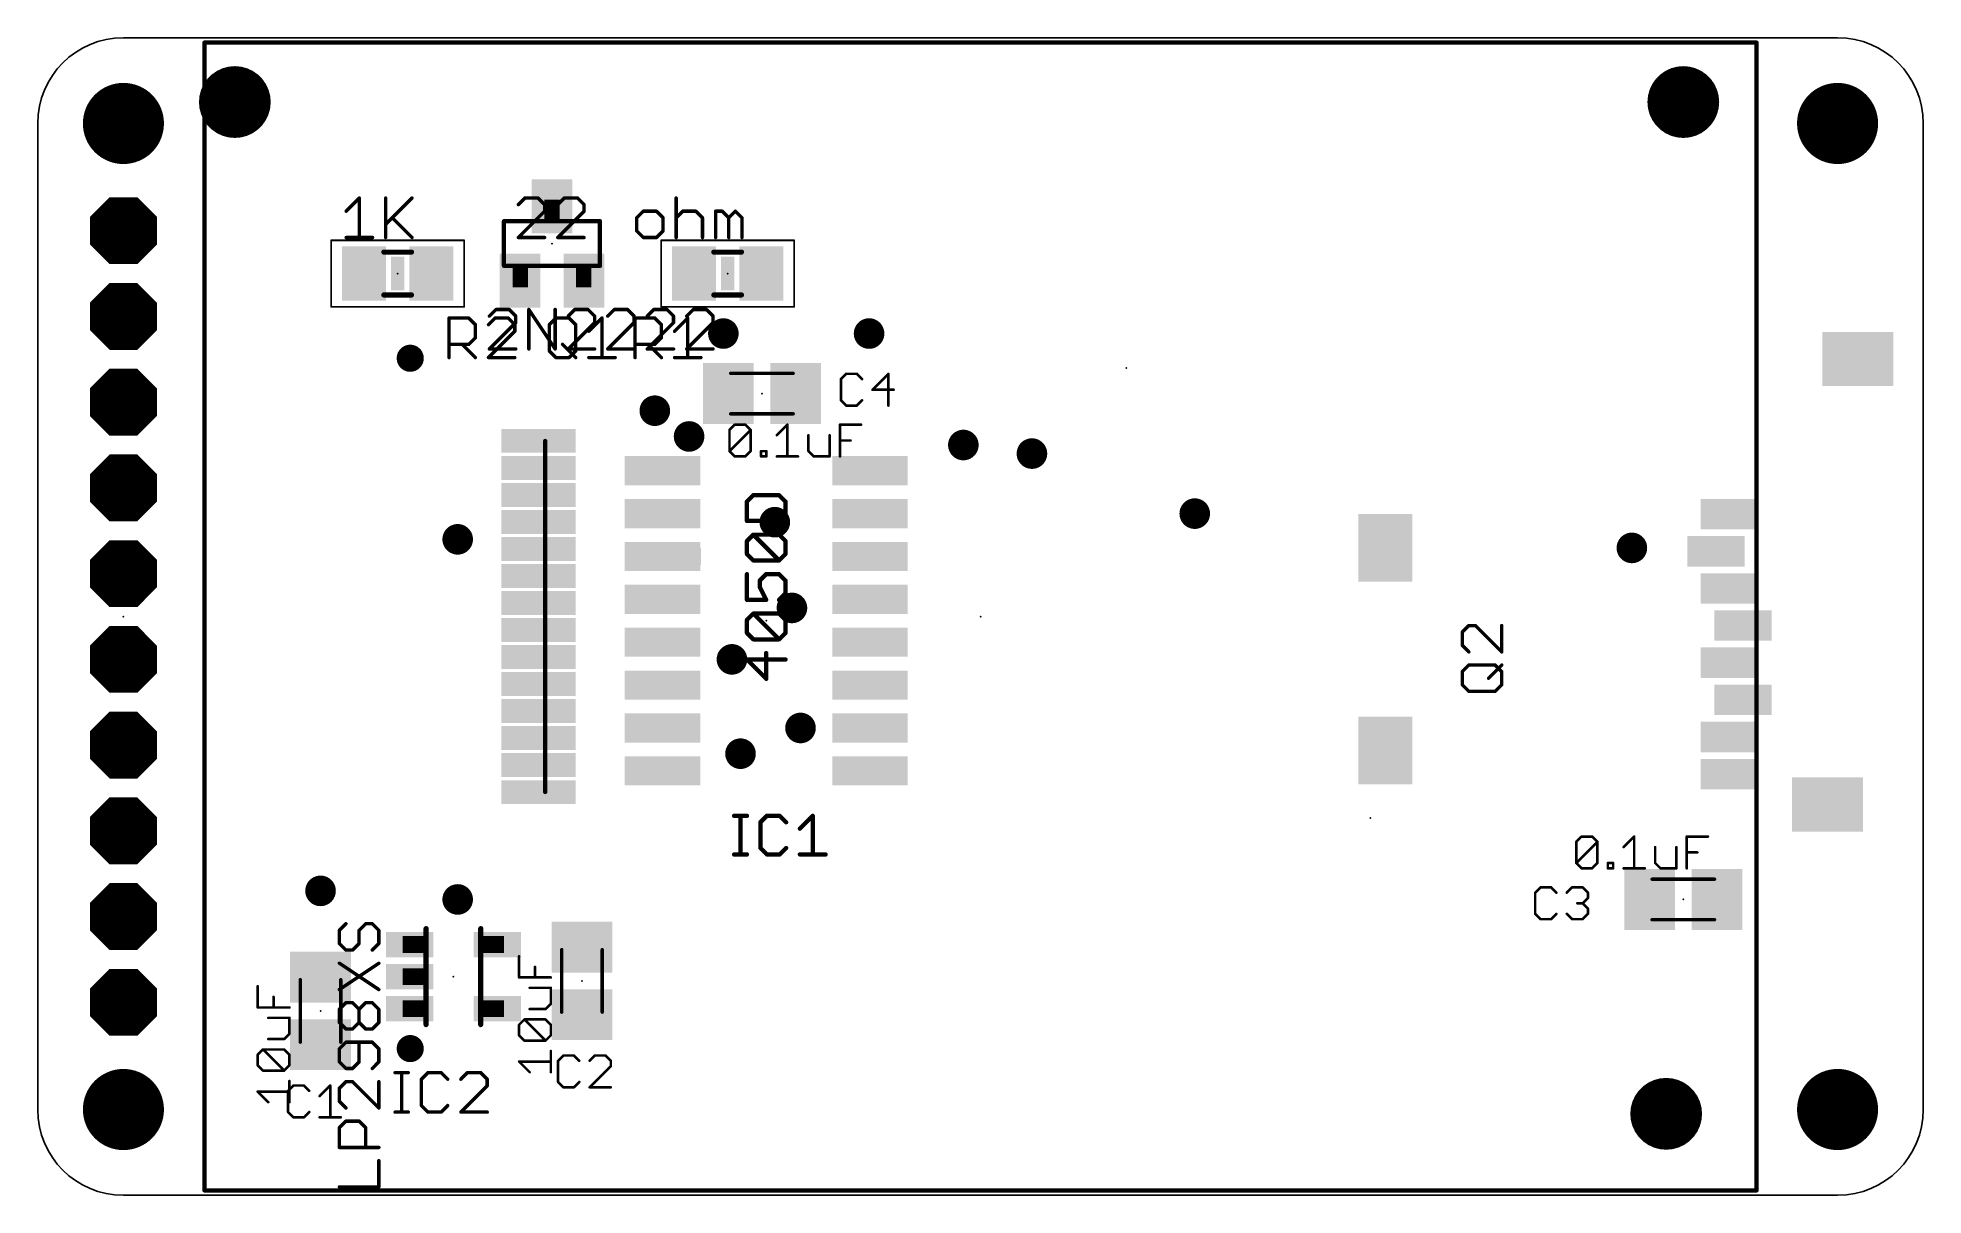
# Model space of a CAD drawing. Extents: x -27.9 to 27.9, y -17.1 to 17.1.
import ezdxf

# ---------------------------------------------------------------- set-up
doc = ezdxf.new("R2010")
doc.units = 0
for name, color, linetype in [('17', 82, 'CONTINUOUS'), ('18', 82, 'CONTINUOUS'), ('20', 7, 'CONTINUOUS'), ('22', 253, 'CONTINUOUS'), ('23', 7, 'CONTINUOUS'), ('24', 7, 'CONTINUOUS'), ('25', 253, 'CONTINUOUS'), ('27', 253, 'CONTINUOUS'), ('29', 253, 'CONTINUOUS'), ('30', 253, 'CONTINUOUS'), ('31', 253, 'CONTINUOUS'), ('32', 253, 'CONTINUOUS'), ('35', 253, 'CONTINUOUS'), ('39', 22, 'CONTINUOUS'), ('41', 22, 'CONTINUOUS'), ('44', 253, 'CONTINUOUS'), ('51', 253, 'CONTINUOUS')]:
    doc.layers.add(name, color=color, linetype=linetype)

# ---------------------------------------------------------------- blocks, each defined once
blk = doc.blocks.new('RECT')
blk.add_solid([(-0.5, -0.5), (0.5, -0.5), (-0.5, 0.5), (0.5, 0.5)])
blk = doc.blocks.new('OCTAGONP')
at = {"const_width": 0.5}
blk.add_lwpolyline([(-0.25, -0.1036), (-0.25, 0.1036), (-0.1036, 0.25), (0.1036, 0.25), (0.25, 0.1036), (0.25, -0.1036), (0.1036, -0.25), (-0.1036, -0.25), (-0.25, -0.1036), (-0.25, 0.1036)], dxfattribs=at)
blk = doc.blocks.new('ROUNDV')
at = {"const_width": 0.5}
blk.add_lwpolyline([(0, -0.25, 1), (0, 0.25, 1), (0, -0.25)], format="xyb", dxfattribs=at)

msp = doc.modelspace()

# ---------------------------------------------------------------- linework, layer by layer
at = {"layer": '20'}
for p, q in [((25.4, 17.145), (-25.4, 17.145)), ((-27.94, 14.605), (-27.94, -14.605)), ((27.94, -14.605), (27.94, 14.605)), ((-25.4, -17.145), (25.4, -17.145))]:
    msp.add_line(p, q, dxfattribs=at)
for centre, radius in [((-25.4, 14.605), 1.1), ((25.4, 14.605), 1.1), ((-16.9, 7.65), 0.3), ((-16.9, -12.8), 0.3), ((-25.4, -14.605), 1.1), ((25.4, -14.605), 1.1)]:
    msp.add_circle(centre, radius, dxfattribs=at)
for centre, start, end in [((-25.4, 14.605), 90, 180), ((25.4, 14.605), 0, 90), ((-25.4, -14.605), 180, 270), ((25.4, -14.605), 270, 0)]:
    msp.add_arc(centre, 2.54, start, end, dxfattribs=at)
at = {"layer": '22', "const_width": 0.127}
for points in [[(23, 17), (-23, 17)], [(-23, 17), (-23, -17)], [(23, -17), (23, 17)], [(-12.9, -5.2), (-12.9, 5.2)], [(-23, -17), (23, -17)]]:
    msp.add_lwpolyline(points, dxfattribs=at)
at = {"layer": '22', "const_width": 0.0635}
for points in [[(-23, 17.0317, 1), (-23, 16.9683)], [(-22.9683, 17, 1), (-23.0317, 17)], [(23.0317, 17, 1), (22.9683, 17)], [(23, 16.9683, 1), (23, 17.0317)], [(-12.8682, 5.2, 1), (-12.9318, 5.2)], [(-12.9318, -5.2, 1), (-12.8682, -5.2)], [(-23, -16.9683, 1), (-23, -17.0317)], [(-23.0317, -17, 1), (-22.9683, -17)], [(22.9683, -17, 1), (23.0317, -17)], [(23, -17.0317, 1), (23, -16.9683)]]:
    msp.add_lwpolyline(points, format="xyb", dxfattribs=at)
at = {"layer": '23'}
for p in [(-22.098, 15.24), (20.828, 15.24), (-12.7, 11.049), (-17.272, 10.16), (-7.493, 10.16), (4.318, 7.366), (-6.477, 6.604), (-25.4, 0), (-6.35, -0.127), (11.557, -5.969), (20.828, -8.382), (-15.621, -10.668), (-11.811, -10.795), (-19.558, -11.684), (20.32, -14.732)]:
    msp.add_point(p, dxfattribs=at)
at = {"layer": '24'}
msp.add_point((0, 0), dxfattribs=at)
at = {"layer": '25'}
for points, const_width in [([(-15.75, 7.6708), (-15.75, 8.8402)], 0.1016), ([(-15.75, 8.8402), (-15.1653, 8.8402)], 0.1016), ([(-15.1653, 8.8402), (-14.9704, 8.6453)], 0.1016), ([(-14.9704, 8.6453), (-14.9704, 8.2555)], 0.1016), ([(-14.3857, 8.8402), (-14.5806, 8.6453)], 0.1016), ([(-14.5806, 7.6708), (-13.801, 8.4504)], 0.1016), ([(-13.9959, 8.8402), (-14.3857, 8.8402)], 0.1016), ([(-13.801, 8.6453), (-13.9959, 8.8402)], 0.1016), ([(-13.801, 8.4504), (-13.801, 8.6453)], 0.1016), ([(-12.7762, 8.6453), (-12.5813, 8.8402)], 0.1016), ([(-12.7762, 7.8657), (-12.7762, 8.6453)], 0.1016), ([(-12.5813, 8.8402), (-12.1915, 8.8402)], 0.1016), ([(-12.1915, 8.8402), (-11.9966, 8.6453)], 0.1016), ([(-11.9966, 8.6453), (-11.9966, 7.8657)], 0.1016), ([(-11.6068, 8.4504), (-11.217, 8.8402)], 0.1016), ([(-11.217, 8.8402), (-11.217, 7.6708)], 0.1016), ([(-10.2362, 7.6708), (-10.2362, 8.8402)], 0.1016), ([(-10.2362, 8.8402), (-9.6515, 8.8402)], 0.1016), ([(-9.6515, 8.8402), (-9.4566, 8.6453)], 0.1016), ([(-9.4566, 8.6453), (-9.4566, 8.2555)], 0.1016), ([(-9.0668, 8.4504), (-8.677, 8.8402)], 0.1016), ([(-8.677, 8.8402), (-8.677, 7.6708)], 0.1016), ([(-15.1653, 8.0606), (-15.75, 8.0606)], 0.1016), ([(-15.3602, 8.0606), (-14.9704, 7.6708)], 0.1016), ([(-14.9704, 8.2555), (-15.1653, 8.0606)], 0.1016), ([(-12.5813, 7.6708), (-12.7762, 7.8657)], 0.1016), ([(-12.3864, 8.0606), (-11.9966, 7.6708)], 0.1016), ([(-11.9966, 7.8657), (-12.1915, 7.6708)], 0.1016), ([(-9.6515, 8.0606), (-10.2362, 8.0606)], 0.1016), ([(-9.8464, 8.0606), (-9.4566, 7.6708)], 0.1016), ([(-9.4566, 8.2555), (-9.6515, 8.0606)], 0.1016), ([(-13.801, 7.6708), (-14.5806, 7.6708)], 0.1016), ([(-12.1915, 7.6708), (-12.5813, 7.6708)], 0.1016), ([(-11.6068, 7.6708), (-10.8272, 7.6708)], 0.1016), ([(-9.0668, 7.6708), (-8.2872, 7.6708)], 0.1016), ([(-3.9801, 7.1877), (-4.1369, 7.0309)], 0.0762), ([(-4.1369, 7.0309), (-4.1369, 6.4039)], 0.0762), ([(-3.6666, 7.1877), (-3.9801, 7.1877)], 0.0762), ([(-3.5098, 7.0309), (-3.6666, 7.1877)], 0.0762), ([(-2.7311, 7.1877), (-3.2014, 6.7174)], 0.0762), ([(-3.2014, 6.7174), (-2.5743, 6.7174)], 0.0762), ([(-2.7311, 6.2471), (-2.7311, 7.1877)], 0.0762), ([(-4.1369, 6.4039), (-3.9801, 6.2471)], 0.0762), ([(-3.9801, 6.2471), (-3.6666, 6.2471)], 0.0762), ([(-3.6666, 6.2471), (-3.5098, 6.4039)], 0.0762), ([(14.4717, -0.2692), (14.2768, -0.4641)], 0.1016), ([(14.2768, -0.4641), (14.2768, -0.8539)], 0.1016), ([(14.6666, -0.2692), (14.4717, -0.2692)], 0.1016), ([(15.4462, -1.0488), (14.6666, -0.2692)], 0.1016), ([(15.4462, -0.2692), (15.4462, -1.0488)], 0.1016), ([(14.2768, -0.8539), (14.4717, -1.0488)], 0.1016), ([(14.2768, -1.6335), (14.4717, -1.4386)], 0.1016), ([(14.2768, -2.0233), (14.2768, -1.6335)], 0.1016), ([(14.4717, -1.4386), (15.2513, -1.4386)], 0.1016), ([(15.0564, -1.8284), (15.4462, -1.4386)], 0.1016), ([(15.2513, -1.4386), (15.4462, -1.6335)], 0.1016), ([(15.4462, -1.6335), (15.4462, -2.0233)], 0.1016), ([(14.4717, -2.2182), (14.2768, -2.0233)], 0.1016), ([(15.2513, -2.2182), (14.4717, -2.2182)], 0.1016), ([(15.4462, -2.0233), (15.2513, -2.2182)], 0.1016), ([(-7.3025, -5.9045), (-6.9212, -5.9045)], 0.127), ([(-7.1118, -7.0485), (-7.1118, -5.9045)], 0.127), ([(-6.3322, -5.9045), (-6.5229, -6.0952)], 0.127), ([(-6.5229, -6.0952), (-6.5229, -6.8578)], 0.127), ([(-5.9509, -5.9045), (-6.3322, -5.9045)], 0.127), ([(-5.7603, -6.0952), (-5.9509, -5.9045)], 0.127), ([(-5.3535, -6.2858), (-4.9722, -5.9045)], 0.127), ([(-4.9722, -5.9045), (-4.9722, -7.0485)], 0.127), ([(-7.3025, -7.0485), (-6.9212, -7.0485)], 0.127), ([(-6.5229, -6.8578), (-6.3322, -7.0485)], 0.127), ([(-6.3322, -7.0485), (-5.9509, -7.0485)], 0.127), ([(-5.9509, -7.0485), (-5.7603, -6.8578)], 0.127), ([(-5.3535, -7.0485), (-4.5909, -7.0485)], 0.127), ([(16.5958, -8.0243), (16.4391, -8.1811)], 0.0762), ([(16.4391, -8.1811), (16.4391, -8.8081)], 0.0762), ([(16.9094, -8.0243), (16.5958, -8.0243)], 0.0762), ([(17.0661, -8.1811), (16.9094, -8.0243)], 0.0762), ([(17.3746, -8.1811), (17.5313, -8.0243)], 0.0762), ([(17.5313, -8.0243), (17.8449, -8.0243)], 0.0762), ([(17.8449, -8.0243), (18.0017, -8.1811)], 0.0762), ([(18.0017, -8.3378), (17.8449, -8.4946)], 0.0762), ([(18.0017, -8.1811), (18.0017, -8.3378)], 0.0762), ([(16.4391, -8.8081), (16.5958, -8.9649)], 0.0762), ([(16.5958, -8.9649), (16.9094, -8.9649)], 0.0762), ([(16.9094, -8.9649), (17.0661, -8.8081)], 0.0762), ([(17.5313, -8.9649), (17.3746, -8.8081)], 0.0762), ([(17.8449, -8.9649), (17.5313, -8.9649)], 0.0762), ([(17.8449, -8.4946), (17.6881, -8.4946)], 0.0762), ([(17.8449, -8.4946), (18.0017, -8.6514)], 0.0762), ([(18.0017, -8.8081), (17.8449, -8.9649)], 0.0762), ([(18.0017, -8.6514), (18.0017, -8.8081)], 0.0762), ([(-12.3621, -13.0053), (-12.5189, -13.1621)], 0.0762), ([(-12.5189, -13.1621), (-12.5189, -13.7891)], 0.0762), ([(-12.0486, -13.0053), (-12.3621, -13.0053)], 0.0762), ([(-11.8918, -13.1621), (-12.0486, -13.0053)], 0.0762), ([(-11.4266, -13.0053), (-11.5834, -13.1621)], 0.0762), ([(-11.5834, -13.9459), (-10.9563, -13.3188)], 0.0762), ([(-11.1131, -13.0053), (-11.4266, -13.0053)], 0.0762), ([(-10.9563, -13.1621), (-11.1131, -13.0053)], 0.0762), ([(-10.9563, -13.3188), (-10.9563, -13.1621)], 0.0762), ([(-20.3631, -13.8943), (-20.5199, -14.0511)], 0.0762), ([(-20.0496, -13.8943), (-20.3631, -13.8943)], 0.0762), ([(-19.8928, -14.0511), (-20.0496, -13.8943)], 0.0762), ([(-19.5844, -14.2078), (-19.2708, -13.8943)], 0.0762), ([(-19.2708, -13.8943), (-19.2708, -14.8349)], 0.0762), ([(-17.3482, -13.5118), (-16.9584, -13.5118)], 0.1016), ([(-17.1533, -14.6812), (-17.1533, -13.5118)], 0.1016), ([(-16.3737, -13.5118), (-16.5686, -13.7067)], 0.1016), ([(-16.5686, -13.7067), (-16.5686, -14.4863)], 0.1016), ([(-15.9839, -13.5118), (-16.3737, -13.5118)], 0.1016), ([(-15.789, -13.7067), (-15.9839, -13.5118)], 0.1016), ([(-15.2043, -13.5118), (-15.3992, -13.7067)], 0.1016), ([(-15.3992, -14.6812), (-14.6196, -13.9016)], 0.1016), ([(-14.8145, -13.5118), (-15.2043, -13.5118)], 0.1016), ([(-14.6196, -13.7067), (-14.8145, -13.5118)], 0.1016), ([(-14.6196, -13.9016), (-14.6196, -13.7067)], 0.1016), ([(-12.5189, -13.7891), (-12.3621, -13.9459)], 0.0762), ([(-12.3621, -13.9459), (-12.0486, -13.9459)], 0.0762), ([(-12.0486, -13.9459), (-11.8918, -13.7891)], 0.0762), ([(-10.9563, -13.9459), (-11.5834, -13.9459)], 0.0762), ([(-20.5199, -14.0511), (-20.5199, -14.6781)], 0.0762), ([(-16.5686, -14.4863), (-16.3737, -14.6812)], 0.1016), ([(-15.9839, -14.6812), (-15.789, -14.4863)], 0.1016), ([(-20.5199, -14.6781), (-20.3631, -14.8349)], 0.0762), ([(-20.3631, -14.8349), (-20.0496, -14.8349)], 0.0762), ([(-20.0496, -14.8349), (-19.8928, -14.6781)], 0.0762), ([(-19.5844, -14.8349), (-18.9573, -14.8349)], 0.0762), ([(-17.3482, -14.6812), (-16.9584, -14.6812)], 0.1016), ([(-16.3737, -14.6812), (-15.9839, -14.6812)], 0.1016), ([(-14.6196, -14.6812), (-15.3992, -14.6812)], 0.1016)]:
    msp.add_lwpolyline(points, dxfattribs=dict(at, const_width=const_width))
for points, const_width in [([(-15.7246, 8.8402, 1), (-15.7754, 8.8402)], 0.0508), ([(-15.75, 8.8656, 1), (-15.75, 8.8148)], 0.0508), ([(-15.1473, 8.8582, 1), (-15.1833, 8.8222)], 0.0508), ([(-15.1653, 8.8148, 1), (-15.1653, 8.8656)], 0.0508), ([(-14.945, 8.6453, 1), (-14.9958, 8.6453)], 0.0508), ([(-14.9884, 8.6273, 1), (-14.9524, 8.6633)], 0.0508), ([(-14.5986, 8.6633, 1), (-14.5626, 8.6273)], 0.0508), ([(-14.3857, 8.8656, 1), (-14.3857, 8.8148)], 0.0508), ([(-14.3677, 8.8222, 1), (-14.4037, 8.8582)], 0.0508), ([(-13.9779, 8.8582, 1), (-14.0139, 8.8222)], 0.0508), ([(-13.9959, 8.8148, 1), (-13.9959, 8.8656)], 0.0508), ([(-13.7756, 8.6453, 1), (-13.8264, 8.6453)], 0.0508), ([(-13.8264, 8.4504, 1), (-13.7756, 8.4504)], 0.0508), ([(-13.819, 8.6273, 1), (-13.783, 8.6633)], 0.0508), ([(-13.783, 8.4324, 1), (-13.819, 8.4684)], 0.0508), ([(-12.7942, 8.6633, 1), (-12.7582, 8.6273)], 0.0508), ([(-12.7508, 8.6453, 1), (-12.8016, 8.6453)], 0.0508), ([(-12.5813, 8.8656, 1), (-12.5813, 8.8148)], 0.0508), ([(-12.5633, 8.8222, 1), (-12.5993, 8.8582)], 0.0508), ([(-12.1735, 8.8582, 1), (-12.2095, 8.8222)], 0.0508), ([(-12.1915, 8.8148, 1), (-12.1915, 8.8656)], 0.0508), ([(-11.9712, 8.6453, 1), (-12.022, 8.6453)], 0.0508), ([(-12.0146, 8.6273, 1), (-11.9786, 8.6633)], 0.0508), ([(-11.6248, 8.4684, 1), (-11.5888, 8.4324)], 0.0508), ([(-11.1916, 8.8402, 1), (-11.2424, 8.8402)], 0.0508), ([(-11.199, 8.8222, 1), (-11.235, 8.8582)], 0.0508), ([(-10.2108, 8.8402, 1), (-10.2616, 8.8402)], 0.0508), ([(-10.2362, 8.8656, 1), (-10.2362, 8.8148)], 0.0508), ([(-9.6335, 8.8582, 1), (-9.6695, 8.8222)], 0.0508), ([(-9.6515, 8.8148, 1), (-9.6515, 8.8656)], 0.0508), ([(-9.4312, 8.6453, 1), (-9.482, 8.6453)], 0.0508), ([(-9.4746, 8.6273, 1), (-9.4386, 8.6633)], 0.0508), ([(-9.0848, 8.4684, 1), (-9.0488, 8.4324)], 0.0508), ([(-8.6516, 8.8402, 1), (-8.7024, 8.8402)], 0.0508), ([(-8.659, 8.8222, 1), (-8.695, 8.8582)], 0.0508), ([(-15.75, 8.086, 1), (-15.75, 8.0352)], 0.0508), ([(-15.3422, 8.0786, 1), (-15.3782, 8.0426)], 0.0508), ([(-15.1833, 8.0786, 1), (-15.1473, 8.0426)], 0.0508), ([(-15.1653, 8.0352, 1), (-15.1653, 8.086)], 0.0508), ([(-14.9958, 8.2555, 1), (-14.945, 8.2555)], 0.0508), ([(-14.9524, 8.2375, 1), (-14.9884, 8.2735)], 0.0508), ([(-12.7582, 7.8837, 1), (-12.7942, 7.8477)], 0.0508), ([(-12.8016, 7.8657, 1), (-12.7508, 7.8657)], 0.0508), ([(-12.3684, 8.0786, 1), (-12.4044, 8.0426)], 0.0508), ([(-12.022, 7.8657, 1), (-11.9712, 7.8657)], 0.0508), ([(-11.9786, 7.8477, 1), (-12.0146, 7.8837)], 0.0508), ([(-10.2362, 8.086, 1), (-10.2362, 8.0352)], 0.0508), ([(-9.8284, 8.0786, 1), (-9.8644, 8.0426)], 0.0508), ([(-9.6695, 8.0786, 1), (-9.6335, 8.0426)], 0.0508), ([(-9.6515, 8.0352, 1), (-9.6515, 8.086)], 0.0508), ([(-9.482, 8.2555, 1), (-9.4312, 8.2555)], 0.0508), ([(-9.4386, 8.2375, 1), (-9.4746, 8.2735)], 0.0508), ([(-15.7754, 7.6708, 1), (-15.7246, 7.6708)], 0.0508), ([(-14.9884, 7.6528, 1), (-14.9524, 7.6888)], 0.0508), ([(-14.5986, 7.6888, 1), (-14.5626, 7.6528)], 0.0508), ([(-14.5806, 7.6962, 1), (-14.5806, 7.6454)], 0.0508), ([(-13.801, 7.6454, 1), (-13.801, 7.6962)], 0.0508), ([(-12.5813, 7.6962, 1), (-12.5813, 7.6454)], 0.0508), ([(-12.5993, 7.6528, 1), (-12.5633, 7.6888)], 0.0508), ([(-12.2095, 7.6888, 1), (-12.1735, 7.6528)], 0.0508), ([(-12.1915, 7.6454, 1), (-12.1915, 7.6962)], 0.0508), ([(-12.0146, 7.6528, 1), (-11.9786, 7.6888)], 0.0508), ([(-11.6068, 7.6962, 1), (-11.6068, 7.6454)], 0.0508), ([(-11.2424, 7.6708, 1), (-11.1916, 7.6708)], 0.0508), ([(-10.8272, 7.6454, 1), (-10.8272, 7.6962)], 0.0508), ([(-10.2616, 7.6708, 1), (-10.2108, 7.6708)], 0.0508), ([(-9.4746, 7.6528, 1), (-9.4386, 7.6888)], 0.0508), ([(-9.0668, 7.6962, 1), (-9.0668, 7.6454)], 0.0508), ([(-8.7024, 7.6708, 1), (-8.6516, 7.6708)], 0.0508), ([(-8.2872, 7.6454, 1), (-8.2872, 7.6962)], 0.0508), ([(-4.1504, 7.0444, 1), (-4.1234, 7.0175)], 0.0381), ([(-4.1178, 7.0309, 1), (-4.1559, 7.0309)], 0.0381), ([(-3.9801, 7.2068, 1), (-3.9801, 7.1687)], 0.0381), ([(-3.9667, 7.1742, 1), (-3.9936, 7.2012)], 0.0381), ([(-3.6531, 7.2012, 1), (-3.6801, 7.1742)], 0.0381), ([(-3.6666, 7.1687, 1), (-3.6666, 7.2068)], 0.0381), ([(-3.5233, 7.0175, 1), (-3.4964, 7.0444)], 0.0381), ([(-3.2014, 6.7365, 1), (-3.2014, 6.6984)], 0.0381), ([(-3.2149, 6.7309, 1), (-3.1879, 6.7039)], 0.0381), ([(-2.712, 7.1877, 1), (-2.7501, 7.1877)], 0.0381), ([(-2.7176, 7.1742, 1), (-2.7446, 7.2012)], 0.0381), ([(-2.5743, 6.6984, 1), (-2.5743, 6.7365)], 0.0381), ([(-4.1234, 6.4173, 1), (-4.1504, 6.3904)], 0.0381), ([(-4.1559, 6.4039, 1), (-4.1178, 6.4039)], 0.0381), ([(-3.9801, 6.2662, 1), (-3.9801, 6.2281)], 0.0381), ([(-3.9936, 6.2336, 1), (-3.9667, 6.2606)], 0.0381), ([(-3.6801, 6.2606, 1), (-3.6531, 6.2336)], 0.0381), ([(-3.6666, 6.2281, 1), (-3.6666, 6.2662)], 0.0381), ([(-3.4964, 6.3904, 1), (-3.5233, 6.4173)], 0.0381), ([(-2.7501, 6.2471, 1), (-2.712, 6.2471)], 0.0381), ([(14.2588, -0.4461, 1), (14.2948, -0.4821)], 0.0508), ([(14.3022, -0.4641, 1), (14.2514, -0.4641)], 0.0508), ([(14.4717, -0.2438, 1), (14.4717, -0.2946)], 0.0508), ([(14.4897, -0.2872, 1), (14.4537, -0.2512)], 0.0508), ([(14.6846, -0.2512, 1), (14.6486, -0.2872)], 0.0508), ([(14.6666, -0.2946, 1), (14.6666, -0.2438)], 0.0508), ([(15.4716, -0.2692, 1), (15.4208, -0.2692)], 0.0508), ([(14.2948, -0.8359, 1), (14.2588, -0.8719)], 0.0508), ([(14.2514, -0.8539, 1), (14.3022, -0.8539)], 0.0508), ([(14.4537, -1.0668, 1), (14.4897, -1.0308)], 0.0508), ([(15.4208, -1.0488, 1), (15.4716, -1.0488)], 0.0508), ([(15.4282, -1.0668, 1), (15.4642, -1.0308)], 0.0508), ([(14.2588, -1.6155, 1), (14.2948, -1.6515)], 0.0508), ([(14.3022, -1.6335, 1), (14.2514, -1.6335)], 0.0508), ([(14.4717, -1.4132, 1), (14.4717, -1.464)], 0.0508), ([(14.4897, -1.4566, 1), (14.4537, -1.4206)], 0.0508), ([(15.2693, -1.4206, 1), (15.2333, -1.4566)], 0.0508), ([(15.2513, -1.464, 1), (15.2513, -1.4132)], 0.0508), ([(15.4716, -1.6335, 1), (15.4208, -1.6335)], 0.0508), ([(15.4642, -1.4566, 1), (15.4282, -1.4206)], 0.0508), ([(15.4282, -1.6515, 1), (15.4642, -1.6155)], 0.0508), ([(14.2948, -2.0053, 1), (14.2588, -2.0413)], 0.0508), ([(14.2514, -2.0233, 1), (14.3022, -2.0233)], 0.0508), ([(14.4717, -2.1928, 1), (14.4717, -2.2436)], 0.0508), ([(14.4537, -2.2362, 1), (14.4897, -2.2002)], 0.0508), ([(15.0384, -1.8104, 1), (15.0744, -1.8464)], 0.0508), ([(15.2333, -2.2002, 1), (15.2693, -2.2362)], 0.0508), ([(15.2513, -2.2436, 1), (15.2513, -2.1928)], 0.0508), ([(15.4208, -2.0233, 1), (15.4716, -2.0233)], 0.0508), ([(15.4642, -2.0413, 1), (15.4282, -2.0053)], 0.0508), ([(-7.3025, -5.8728, 1), (-7.3025, -5.9363)], 0.0635), ([(-7.0801, -5.9045, 1), (-7.1436, -5.9045)], 0.0635), ([(-6.9212, -5.9363, 1), (-6.9212, -5.8728)], 0.0635), ([(-6.4912, -6.0952, 1), (-6.5547, -6.0952)], 0.0635), ([(-6.5454, -6.0727, 1), (-6.5005, -6.1176)], 0.0635), ([(-6.3322, -5.8728, 1), (-6.3322, -5.9363)], 0.0635), ([(-6.3098, -5.927, 1), (-6.3547, -5.8821)], 0.0635), ([(-5.9285, -5.8821, 1), (-5.9734, -5.927)], 0.0635), ([(-5.9509, -5.9363, 1), (-5.9509, -5.8728)], 0.0635), ([(-5.7827, -6.1176, 1), (-5.7378, -6.0727)], 0.0635), ([(-4.9404, -5.9045, 1), (-5.0039, -5.9045)], 0.0635), ([(-4.9497, -5.927, 1), (-4.9946, -5.8821)], 0.0635), ([(-5.376, -6.2634, 1), (-5.3311, -6.3083)], 0.0635), ([(-7.3025, -7.0168, 1), (-7.3025, -7.0803)], 0.0635), ([(-7.1436, -7.0485, 1), (-7.0801, -7.0485)], 0.0635), ([(-6.9212, -7.0803, 1), (-6.9212, -7.0168)], 0.0635), ([(-6.5547, -6.8578, 1), (-6.4912, -6.8578)], 0.0635), ([(-6.5005, -6.8354, 1), (-6.5454, -6.8803)], 0.0635), ([(-6.3322, -7.0168, 1), (-6.3322, -7.0803)], 0.0635), ([(-6.3547, -7.071, 1), (-6.3098, -7.026)], 0.0635), ([(-5.9734, -7.026, 1), (-5.9285, -7.071)], 0.0635), ([(-5.9509, -7.0803, 1), (-5.9509, -7.0168)], 0.0635), ([(-5.7378, -6.8803, 1), (-5.7827, -6.8354)], 0.0635), ([(-5.3535, -7.0168, 1), (-5.3535, -7.0803)], 0.0635), ([(-5.0039, -7.0485, 1), (-4.9404, -7.0485)], 0.0635), ([(-4.5909, -7.0803, 1), (-4.5909, -7.0168)], 0.0635), ([(16.4581, -8.1811, 1), (16.42, -8.1811)], 0.0381), ([(16.4256, -8.1676, 1), (16.4525, -8.1945)], 0.0381), ([(16.5958, -8.0052, 1), (16.5958, -8.0433)], 0.0381), ([(16.6093, -8.0378, 1), (16.5824, -8.0108)], 0.0381), ([(16.9228, -8.0108, 1), (16.8959, -8.0378)], 0.0381), ([(16.9094, -8.0433, 1), (16.9094, -8.0052)], 0.0381), ([(17.0527, -8.1945, 1), (17.0796, -8.1676)], 0.0381), ([(17.3611, -8.1676, 1), (17.3881, -8.1945)], 0.0381), ([(17.5313, -8.0052, 1), (17.5313, -8.0433)], 0.0381), ([(17.5448, -8.0378, 1), (17.5179, -8.0108)], 0.0381), ([(17.8584, -8.0108, 1), (17.8314, -8.0378)], 0.0381), ([(17.8449, -8.0433, 1), (17.8449, -8.0052)], 0.0381), ([(18.0207, -8.1811, 1), (17.9826, -8.1811)], 0.0381), ([(17.9826, -8.3378, 1), (18.0207, -8.3378)], 0.0381), ([(17.9882, -8.1945, 1), (18.0151, -8.1676)], 0.0381), ([(18.0151, -8.3513, 1), (17.9882, -8.3244)], 0.0381), ([(16.4525, -8.7947, 1), (16.4256, -8.8216)], 0.0381), ([(16.42, -8.8081, 1), (16.4581, -8.8081)], 0.0381), ([(16.5958, -8.9459, 1), (16.5958, -8.984)], 0.0381), ([(16.5824, -8.9784, 1), (16.6093, -8.9514)], 0.0381), ([(16.8959, -8.9514, 1), (16.9228, -8.9784)], 0.0381), ([(16.9094, -8.984, 1), (16.9094, -8.9459)], 0.0381), ([(17.0796, -8.8216, 1), (17.0527, -8.7947)], 0.0381), ([(17.3881, -8.7947, 1), (17.3611, -8.8216)], 0.0381), ([(17.5313, -8.9459, 1), (17.5313, -8.984)], 0.0381), ([(17.5179, -8.9784, 1), (17.5448, -8.9514)], 0.0381), ([(17.6881, -8.4756, 1), (17.6881, -8.5137)], 0.0381), ([(17.8584, -8.4811, 1), (17.8314, -8.5081)], 0.0381), ([(17.8314, -8.4811, 1), (17.8584, -8.5081)], 0.0381), ([(17.8314, -8.9514, 1), (17.8584, -8.9784)], 0.0381), ([(17.8449, -8.5137, 1), (17.8449, -8.4756)], 0.0381), ([(17.8449, -8.984, 1), (17.8449, -8.9459)], 0.0381), ([(18.0207, -8.6514, 1), (17.9826, -8.6514)], 0.0381), ([(17.9826, -8.8081, 1), (18.0207, -8.8081)], 0.0381), ([(17.9882, -8.6648, 1), (18.0151, -8.6379)], 0.0381), ([(18.0151, -8.8216, 1), (17.9882, -8.7947)], 0.0381), ([(-12.4999, -13.1621, 1), (-12.538, -13.1621)], 0.0381), ([(-12.5324, -13.1486, 1), (-12.5054, -13.1755)], 0.0381), ([(-12.3621, -12.9862, 1), (-12.3621, -13.0243)], 0.0381), ([(-12.3487, -13.0188, 1), (-12.3756, -12.9918)], 0.0381), ([(-12.0351, -12.9918, 1), (-12.0621, -13.0188)], 0.0381), ([(-12.0486, -13.0243, 1), (-12.0486, -12.9862)], 0.0381), ([(-11.9053, -13.1755, 1), (-11.8784, -13.1486)], 0.0381), ([(-11.5969, -13.1486, 1), (-11.5699, -13.1755)], 0.0381), ([(-11.4266, -12.9862, 1), (-11.4266, -13.0243)], 0.0381), ([(-11.4131, -13.0188, 1), (-11.4401, -12.9918)], 0.0381), ([(-11.0996, -12.9918, 1), (-11.1266, -13.0188)], 0.0381), ([(-11.1131, -13.0243, 1), (-11.1131, -12.9862)], 0.0381), ([(-10.9373, -13.1621, 1), (-10.9754, -13.1621)], 0.0381), ([(-10.9754, -13.3188, 1), (-10.9373, -13.3188)], 0.0381), ([(-10.9698, -13.1755, 1), (-10.9428, -13.1486)], 0.0381), ([(-10.9428, -13.3323, 1), (-10.9698, -13.3054)], 0.0381), ([(-20.3631, -13.8752, 1), (-20.3631, -13.9133)], 0.0381), ([(-20.3497, -13.9078, 1), (-20.3766, -13.8808)], 0.0381), ([(-20.0361, -13.8808, 1), (-20.0631, -13.9078)], 0.0381), ([(-20.0496, -13.9133, 1), (-20.0496, -13.8752)], 0.0381), ([(-19.2518, -13.8943, 1), (-19.2899, -13.8943)], 0.0381), ([(-19.2574, -13.9078, 1), (-19.2843, -13.8808)], 0.0381), ([(-17.3482, -13.4864, 1), (-17.3482, -13.5372)], 0.0508), ([(-17.1279, -13.5118, 1), (-17.1787, -13.5118)], 0.0508), ([(-16.9584, -13.5372, 1), (-16.9584, -13.4864)], 0.0508), ([(-16.5866, -13.6887, 1), (-16.5506, -13.7247)], 0.0508), ([(-16.5432, -13.7067, 1), (-16.594, -13.7067)], 0.0508), ([(-16.3737, -13.4864, 1), (-16.3737, -13.5372)], 0.0508), ([(-16.3557, -13.5298, 1), (-16.3917, -13.4938)], 0.0508), ([(-15.9659, -13.4938, 1), (-16.0019, -13.5298)], 0.0508), ([(-15.9839, -13.5372, 1), (-15.9839, -13.4864)], 0.0508), ([(-15.807, -13.7247, 1), (-15.771, -13.6887)], 0.0508), ([(-15.4172, -13.6887, 1), (-15.3812, -13.7247)], 0.0508), ([(-15.2043, -13.4864, 1), (-15.2043, -13.5372)], 0.0508), ([(-15.1863, -13.5298, 1), (-15.2223, -13.4938)], 0.0508), ([(-14.7965, -13.4938, 1), (-14.8325, -13.5298)], 0.0508), ([(-14.8145, -13.5372, 1), (-14.8145, -13.4864)], 0.0508), ([(-14.5942, -13.7067, 1), (-14.645, -13.7067)], 0.0508), ([(-14.645, -13.9016, 1), (-14.5942, -13.9016)], 0.0508), ([(-14.6376, -13.7247, 1), (-14.6016, -13.6887)], 0.0508), ([(-14.6016, -13.9196, 1), (-14.6376, -13.8836)], 0.0508), ([(-12.538, -13.7891, 1), (-12.4999, -13.7891)], 0.0381), ([(-12.5054, -13.7757, 1), (-12.5324, -13.8026)], 0.0381), ([(-12.3621, -13.9268, 1), (-12.3621, -13.9649)], 0.0381), ([(-12.3756, -13.9594, 1), (-12.3487, -13.9324)], 0.0381), ([(-12.0621, -13.9324, 1), (-12.0351, -13.9594)], 0.0381), ([(-12.0486, -13.9649, 1), (-12.0486, -13.9268)], 0.0381), ([(-11.8784, -13.8026, 1), (-11.9053, -13.7757)], 0.0381), ([(-11.5834, -13.9268, 1), (-11.5834, -13.9649)], 0.0381), ([(-11.5969, -13.9324, 1), (-11.5699, -13.9594)], 0.0381), ([(-10.9563, -13.9649, 1), (-10.9563, -13.9268)], 0.0381), ([(-20.5008, -14.0511, 1), (-20.5389, -14.0511)], 0.0381), ([(-20.5334, -14.0376, 1), (-20.5064, -14.0645)], 0.0381), ([(-19.9063, -14.0645, 1), (-19.8794, -14.0376)], 0.0381), ([(-19.5979, -14.1944, 1), (-19.5709, -14.2213)], 0.0381), ([(-16.5506, -14.4683, 1), (-16.5866, -14.5043)], 0.0508), ([(-16.594, -14.4863, 1), (-16.5432, -14.4863)], 0.0508), ([(-15.771, -14.5043, 1), (-15.807, -14.4683)], 0.0508), ([(-20.5064, -14.6647, 1), (-20.5334, -14.6916)], 0.0381), ([(-20.5389, -14.6781, 1), (-20.5008, -14.6781)], 0.0381), ([(-20.3631, -14.8159, 1), (-20.3631, -14.854)], 0.0381), ([(-20.3766, -14.8484, 1), (-20.3497, -14.8214)], 0.0381), ([(-20.0631, -14.8214, 1), (-20.0361, -14.8484)], 0.0381), ([(-20.0496, -14.854, 1), (-20.0496, -14.8159)], 0.0381), ([(-19.8794, -14.6916, 1), (-19.9063, -14.6647)], 0.0381), ([(-19.5844, -14.8159, 1), (-19.5844, -14.854)], 0.0381), ([(-19.2899, -14.8349, 1), (-19.2518, -14.8349)], 0.0381), ([(-18.9573, -14.854, 1), (-18.9573, -14.8159)], 0.0381), ([(-17.3482, -14.6558, 1), (-17.3482, -14.7066)], 0.0508), ([(-17.1787, -14.6812, 1), (-17.1279, -14.6812)], 0.0508), ([(-16.9584, -14.7066, 1), (-16.9584, -14.6558)], 0.0508), ([(-16.3737, -14.6558, 1), (-16.3737, -14.7066)], 0.0508), ([(-16.3917, -14.6992, 1), (-16.3557, -14.6632)], 0.0508), ([(-16.0019, -14.6632, 1), (-15.9659, -14.6992)], 0.0508), ([(-15.9839, -14.7066, 1), (-15.9839, -14.6558)], 0.0508), ([(-15.4172, -14.6632, 1), (-15.3812, -14.6992)], 0.0508), ([(-15.3992, -14.6558, 1), (-15.3992, -14.7066)], 0.0508), ([(-14.6196, -14.7066, 1), (-14.6196, -14.6558)], 0.0508)]:
    msp.add_lwpolyline(points, format="xyb", dxfattribs=dict(at, const_width=const_width))
at = {"layer": '27'}
for points, const_width in [([(-18.798, 12.0064), (-18.4082, 12.3962)], 0.1016), ([(-18.4082, 12.3962), (-18.4082, 11.2268)], 0.1016), ([(-17.6286, 12.3962), (-17.6286, 11.2268)], 0.1016), ([(-17.6286, 11.6166), (-16.849, 12.3962)], 0.1016), ([(-13.5017, 12.3962), (-13.6966, 12.2013)], 0.1016), ([(-13.1119, 12.3962), (-13.5017, 12.3962)], 0.1016), ([(-12.917, 12.2013), (-13.1119, 12.3962)], 0.1016), ([(-12.3323, 12.3962), (-12.5272, 12.2013)], 0.1016), ([(-11.9425, 12.3962), (-12.3323, 12.3962)], 0.1016), ([(-11.7476, 12.2013), (-11.9425, 12.3962)], 0.1016), ([(-9.019, 12.3962), (-9.019, 11.2268)], 0.1016), ([(-17.4337, 11.8115), (-16.849, 11.2268)], 0.1016), ([(-13.6966, 11.2268), (-12.917, 12.0064)], 0.1016), ([(-12.917, 12.0064), (-12.917, 12.2013)], 0.1016), ([(-12.5272, 11.2268), (-11.7476, 12.0064)], 0.1016), ([(-11.7476, 12.0064), (-11.7476, 12.2013)], 0.1016), ([(-9.9935, 12.0064), (-10.1884, 11.8115)], 0.1016), ([(-10.1884, 11.8115), (-10.1884, 11.4217)], 0.1016), ([(-9.6037, 12.0064), (-9.9935, 12.0064)], 0.1016), ([(-9.4088, 11.8115), (-9.6037, 12.0064)], 0.1016), ([(-9.4088, 11.4217), (-9.4088, 11.8115)], 0.1016), ([(-9.019, 11.8115), (-8.8241, 12.0064)], 0.1016), ([(-8.8241, 12.0064), (-8.4343, 12.0064)], 0.1016), ([(-8.4343, 12.0064), (-8.2394, 11.8115)], 0.1016), ([(-8.2394, 11.8115), (-8.2394, 11.2268)], 0.1016), ([(-7.8496, 11.2268), (-7.8496, 12.0064)], 0.1016), ([(-7.8496, 12.0064), (-7.6547, 12.0064)], 0.1016), ([(-7.6547, 12.0064), (-7.4598, 11.8115)], 0.1016), ([(-7.4598, 11.8115), (-7.2649, 12.0064)], 0.1016), ([(-7.4598, 11.8115), (-7.4598, 11.2268)], 0.1016), ([(-7.2649, 12.0064), (-7.07, 11.8115)], 0.1016), ([(-7.07, 11.8115), (-7.07, 11.2268)], 0.1016), ([(-18.798, 11.2268), (-18.0184, 11.2268)], 0.1016), ([(-12.917, 11.2268), (-13.6966, 11.2268)], 0.1016), ([(-11.7476, 11.2268), (-12.5272, 11.2268)], 0.1016), ([(-10.1884, 11.4217), (-9.9935, 11.2268)], 0.1016), ([(-9.9935, 11.2268), (-9.6037, 11.2268)], 0.1016), ([(-9.6037, 11.2268), (-9.4088, 11.4217)], 0.1016), ([(-14.3593, 9.0942), (-14.5542, 8.8993)], 0.1016), ([(-13.9695, 9.0942), (-14.3593, 9.0942)], 0.1016), ([(-13.7746, 8.8993), (-13.9695, 9.0942)], 0.1016), ([(-13.7746, 8.7044), (-13.7746, 8.8993)], 0.1016), ([(-13.3848, 7.9248), (-13.3848, 9.0942)], 0.1016), ([(-13.3848, 9.0942), (-12.6052, 7.9248)], 0.1016), ([(-12.6052, 7.9248), (-12.6052, 9.0942)], 0.1016), ([(-12.0205, 9.0942), (-12.2154, 8.8993)], 0.1016), ([(-11.6307, 9.0942), (-12.0205, 9.0942)], 0.1016), ([(-11.4358, 8.8993), (-11.6307, 9.0942)], 0.1016), ([(-11.4358, 8.7044), (-11.4358, 8.8993)], 0.1016), ([(-10.8511, 9.0942), (-11.046, 8.8993)], 0.1016), ([(-10.4613, 9.0942), (-10.8511, 9.0942)], 0.1016), ([(-10.2664, 8.8993), (-10.4613, 9.0942)], 0.1016), ([(-10.2664, 8.7044), (-10.2664, 8.8993)], 0.1016), ([(-9.6817, 9.0942), (-9.8766, 8.8993)], 0.1016), ([(-9.2919, 9.0942), (-9.6817, 9.0942)], 0.1016), ([(-9.097, 8.8993), (-9.2919, 9.0942)], 0.1016), ([(-9.097, 8.7044), (-9.097, 8.8993)], 0.1016), ([(-8.5123, 9.0942), (-8.7072, 8.8993)], 0.1016), ([(-8.1225, 9.0942), (-8.5123, 9.0942)], 0.1016), ([(-7.9276, 8.8993), (-8.1225, 9.0942)], 0.1016), ([(-7.9276, 8.7044), (-7.9276, 8.8993)], 0.1016), ([(-14.5542, 7.9248), (-13.7746, 8.7044)], 0.1016), ([(-12.2154, 7.9248), (-11.4358, 8.7044)], 0.1016), ([(-11.046, 7.9248), (-10.2664, 8.7044)], 0.1016), ([(-9.8766, 7.9248), (-9.097, 8.7044)], 0.1016), ([(-8.7072, 7.9248), (-7.9276, 8.7044)], 0.1016), ([(-13.7746, 7.9248), (-14.5542, 7.9248)], 0.1016), ([(-11.4358, 7.9248), (-12.2154, 7.9248)], 0.1016), ([(-10.2664, 7.9248), (-11.046, 7.9248)], 0.1016), ([(-9.097, 7.9248), (-9.8766, 7.9248)], 0.1016), ([(-7.9276, 7.9248), (-8.7072, 7.9248)], 0.1016), ([(-7.4389, 5.5259), (-7.2821, 5.6827)], 0.0762), ([(-7.2821, 5.6827), (-6.9686, 5.6827)], 0.0762), ([(-6.9686, 5.6827), (-6.8118, 5.5259)], 0.0762), ([(-6.0356, 5.3692), (-5.7221, 5.6827)], 0.0762), ([(-5.7221, 5.6827), (-5.7221, 4.7421)], 0.0762), ([(-4.1646, 4.7421), (-4.1646, 5.6827)], 0.0762), ([(-4.1646, 5.6827), (-3.5375, 5.6827)], 0.0762), ([(-7.4389, 4.8989), (-7.4389, 5.5259)], 0.0762), ([(-7.4389, 4.8989), (-6.8118, 5.5259)], 0.0762), ([(-6.8118, 5.5259), (-6.8118, 4.8989)], 0.0762), ([(-5.1001, 5.3692), (-5.1001, 4.8989)], 0.0762), ([(-4.473, 4.7421), (-4.473, 5.3692)], 0.0762), ([(-4.1646, 5.2124), (-3.8511, 5.2124)], 0.0762), ([(-7.2821, 4.7421), (-7.4389, 4.8989)], 0.0762), ([(-6.9686, 4.7421), (-7.2821, 4.7421)], 0.0762), ([(-6.8118, 4.8989), (-6.9686, 4.7421)], 0.0762), ([(-6.5034, 4.7421), (-6.5034, 4.8989)], 0.0762), ([(-6.5034, 4.8989), (-6.3466, 4.8989)], 0.0762), ([(-6.3466, 4.7421), (-6.5034, 4.7421)], 0.0762), ([(-6.3466, 4.8989), (-6.3466, 4.7421)], 0.0762), ([(-6.0356, 4.7421), (-5.4086, 4.7421)], 0.0762), ([(-5.1001, 4.8989), (-4.9433, 4.7421)], 0.0762), ([(-4.9433, 4.7421), (-4.473, 4.7421)], 0.0762), ([(-6.7318, 3.5937), (-6.9225, 3.4031)], 0.127), ([(-6.9225, 3.4031), (-6.9225, 2.8311)], 0.127), ([(-5.9692, 3.5937), (-6.7318, 3.5937)], 0.127), ([(-5.7785, 3.4031), (-5.9692, 3.5937)], 0.127), ([(-5.7785, 2.8311), (-5.7785, 3.4031)], 0.127), ([(-6.9225, 2.8311), (-5.7785, 2.8311)], 0.127), ([(-6.9225, 2.2337), (-6.7318, 2.4243)], 0.127), ([(-6.9225, 1.8524), (-6.9225, 2.2337)], 0.127), ([(-6.7318, 2.4243), (-5.9692, 2.4243)], 0.127), ([(-5.9692, 1.6617), (-6.7318, 2.4243)], 0.127), ([(-5.9692, 2.4243), (-5.7785, 2.2337)], 0.127), ([(-5.7785, 2.2337), (-5.7785, 1.8524)], 0.127), ([(-6.7318, 1.6617), (-6.9225, 1.8524)], 0.127), ([(-5.9692, 1.6617), (-6.7318, 1.6617)], 0.127), ([(-5.7785, 1.8524), (-5.9692, 1.6617)], 0.127), ([(-6.9225, 1.2549), (-6.9225, 0.4923)], 0.127), ([(-6.5412, 1.0643), (-6.3505, 1.2549)], 0.127), ([(-6.5412, 0.8736), (-6.5412, 1.0643)], 0.127), ([(-6.3505, 1.2549), (-5.9692, 1.2549)], 0.127), ([(-5.9692, 1.2549), (-5.7785, 1.0643)], 0.127), ([(-5.7785, 1.0643), (-5.7785, 0.683)], 0.127), ([(-6.3505, 0.4923), (-6.5412, 0.8736)], 0.127), ([(-5.7785, 0.683), (-5.9692, 0.4923)], 0.127), ([(-6.9225, 0.4923), (-6.3505, 0.4923)], 0.127), ([(-6.9225, -0.1051), (-6.7318, 0.0856)], 0.127), ([(-6.7318, 0.0856), (-5.9692, 0.0856)], 0.127), ([(-5.9692, -0.6771), (-6.7318, 0.0856)], 0.127), ([(-5.9692, 0.0856), (-5.7785, -0.1051)], 0.127), ([(-6.9225, -0.4864), (-6.9225, -0.1051)], 0.127), ([(-6.7318, -0.6771), (-6.9225, -0.4864)], 0.127), ([(-5.7785, -0.4864), (-5.9692, -0.6771)], 0.127), ([(-5.7785, -0.1051), (-5.7785, -0.4864)], 0.127), ([(-5.9692, -0.6771), (-6.7318, -0.6771)], 0.127), ([(-6.3505, -1.8465), (-6.3505, -1.0838)], 0.127), ([(-5.7785, -1.2745), (-6.9225, -1.2745)], 0.127), ([(-6.9225, -1.2745), (-6.3505, -1.8465)], 0.127), ([(17.6563, -6.6761), (17.813, -6.5193)], 0.0762), ([(17.6563, -7.3031), (17.6563, -6.6761)], 0.0762), ([(17.6563, -7.3031), (18.2833, -6.6761)], 0.0762), ([(17.813, -6.5193), (18.1266, -6.5193)], 0.0762), ([(18.1266, -6.5193), (18.2833, -6.6761)], 0.0762), ([(18.2833, -6.6761), (18.2833, -7.3031)], 0.0762), ([(19.0595, -6.8328), (19.3731, -6.5193)], 0.0762), ([(19.3731, -6.5193), (19.3731, -7.4599)], 0.0762), ([(20.9306, -7.4599), (20.9306, -6.5193)], 0.0762), ([(20.9306, -6.5193), (21.5576, -6.5193)], 0.0762), ([(19.9951, -6.8328), (19.9951, -7.3031)], 0.0762), ([(20.6221, -7.4599), (20.6221, -6.8328)], 0.0762), ([(20.9306, -6.9896), (21.2441, -6.9896)], 0.0762), ([(17.813, -7.4599), (17.6563, -7.3031)], 0.0762), ([(18.1266, -7.4599), (17.813, -7.4599)], 0.0762), ([(18.2833, -7.3031), (18.1266, -7.4599)], 0.0762), ([(18.5918, -7.4599), (18.5918, -7.3031)], 0.0762), ([(18.5918, -7.3031), (18.7485, -7.3031)], 0.0762), ([(18.7485, -7.4599), (18.5918, -7.4599)], 0.0762), ([(18.7485, -7.3031), (18.7485, -7.4599)], 0.0762), ([(19.0595, -7.4599), (19.6866, -7.4599)], 0.0762), ([(19.9951, -7.3031), (20.1518, -7.4599)], 0.0762), ([(20.1518, -7.4599), (20.6221, -7.4599)], 0.0762), ([(-18.8053, -9.102), (-19.0002, -9.2969)], 0.1016), ([(-19.0002, -9.2969), (-19.0002, -9.6867)], 0.1016), ([(-18.4155, -9.2969), (-18.2206, -9.102)], 0.1016), ([(-18.4155, -9.6867), (-18.4155, -9.2969)], 0.1016), ([(-18.2206, -9.102), (-18.0257, -9.102)], 0.1016), ([(-18.0257, -9.102), (-17.8308, -9.2969)], 0.1016), ([(-17.8308, -9.2969), (-17.8308, -9.6867)], 0.1016), ([(-19.0002, -9.6867), (-18.8053, -9.8816)], 0.1016), ([(-18.8053, -9.8816), (-18.6104, -9.8816)], 0.1016), ([(-18.6104, -9.8816), (-18.4155, -9.6867)], 0.1016), ([(-17.8308, -9.6867), (-18.0257, -9.8816)], 0.1016), ([(-13.6737, -10.6924), (-13.6737, -10.0654)], 0.0762), ([(-19.0002, -11.051), (-17.8308, -10.2714)], 0.1016), ([(-19.0002, -10.2714), (-17.8308, -11.051)], 0.1016), ([(-13.2034, -10.6924), (-13.2034, -10.3789)], 0.0762), ([(-21.4207, -11.5814), (-21.4207, -10.9544)], 0.0762), ([(-12.7331, -10.6924), (-13.6737, -10.6924)], 0.0762), ([(-12.7331, -11.0009), (-13.3602, -11.0009)], 0.0762), ([(-12.7331, -11.4712), (-12.7331, -11.0009)], 0.0762), ([(-20.4801, -11.5814), (-21.4207, -11.5814)], 0.0762), ([(-20.9504, -11.5814), (-20.9504, -11.2679)], 0.0762), ([(-19.0002, -11.6357), (-18.8053, -11.4408)], 0.1016), ([(-19.0002, -12.0255), (-19.0002, -11.6357)], 0.1016), ([(-18.8053, -11.4408), (-18.6104, -11.4408)], 0.1016), ([(-18.6104, -11.4408), (-18.4155, -11.6357)], 0.1016), ([(-18.4155, -11.6357), (-18.2206, -11.4408)], 0.1016), ([(-18.4155, -12.0255), (-18.4155, -11.6357)], 0.1016), ([(-18.2206, -11.4408), (-18.0257, -11.4408)], 0.1016), ([(-18.0257, -11.4408), (-17.8308, -11.6357)], 0.1016), ([(-17.8308, -11.6357), (-17.8308, -12.0255)], 0.1016), ([(-13.3602, -11.6279), (-12.8899, -11.6279)], 0.0762), ([(-12.8899, -11.6279), (-12.7331, -11.4712)], 0.0762), ([(-20.4801, -11.8899), (-21.1072, -11.8899)], 0.0762), ([(-20.4801, -12.3602), (-20.4801, -11.8899)], 0.0762), ([(-18.8053, -12.2204), (-19.0002, -12.0255)], 0.1016), ([(-18.6104, -12.2204), (-18.8053, -12.2204)], 0.1016), ([(-18.4155, -12.0255), (-18.6104, -12.2204)], 0.1016), ([(-18.2206, -12.2204), (-18.4155, -12.0255)], 0.1016), ([(-18.0257, -12.2204), (-18.2206, -12.2204)], 0.1016), ([(-17.8308, -12.0255), (-18.0257, -12.2204)], 0.1016), ([(-13.6737, -12.0932), (-13.5169, -11.9364)], 0.0762), ([(-13.6737, -12.4067), (-13.6737, -12.0932)], 0.0762), ([(-13.5169, -11.9364), (-12.8899, -11.9364)], 0.0762), ([(-12.8899, -12.5635), (-13.5169, -11.9364)], 0.0762), ([(-12.8899, -11.9364), (-12.7331, -12.0932)], 0.0762), ([(-12.7331, -12.0932), (-12.7331, -12.4067)], 0.0762), ([(-21.4207, -12.9822), (-21.2639, -12.8254)], 0.0762), ([(-21.2639, -12.8254), (-20.6369, -12.8254)], 0.0762), ([(-20.6369, -13.4525), (-21.2639, -12.8254)], 0.0762), ([(-21.1072, -12.5169), (-20.6369, -12.5169)], 0.0762), ([(-20.6369, -12.5169), (-20.4801, -12.3602)], 0.0762), ([(-20.6369, -12.8254), (-20.4801, -12.9822)], 0.0762), ([(-18.8053, -12.6102), (-19.0002, -12.8051)], 0.1016), ([(-19.0002, -12.8051), (-19.0002, -13.1949)], 0.1016), ([(-18.0257, -12.6102), (-18.8053, -12.6102)], 0.1016), ([(-18.4155, -13.1949), (-18.4155, -12.6102)], 0.1016), ([(-17.8308, -12.8051), (-18.0257, -12.6102)], 0.1016), ([(-17.8308, -13.1949), (-17.8308, -12.8051)], 0.1016), ([(-13.5169, -12.5635), (-13.6737, -12.4067)], 0.0762), ([(-12.8899, -12.5635), (-13.5169, -12.5635)], 0.0762), ([(-12.7331, -12.4067), (-12.8899, -12.5635)], 0.0762), ([(-12.7331, -13.499), (-12.7331, -12.8719)], 0.0762), ([(-21.4207, -13.2957), (-21.4207, -12.9822)], 0.0762), ([(-21.2639, -13.4525), (-21.4207, -13.2957)], 0.0762), ([(-20.4801, -13.2957), (-20.6369, -13.4525)], 0.0762), ([(-20.4801, -12.9822), (-20.4801, -13.2957)], 0.0762), ([(-19.0002, -13.1949), (-18.8053, -13.3898)], 0.1016), ([(-18.8053, -13.3898), (-18.6104, -13.3898)], 0.1016), ([(-18.6104, -13.3898), (-18.4155, -13.1949)], 0.1016), ([(-18.0257, -13.3898), (-17.8308, -13.1949)], 0.1016), ([(-13.3602, -13.499), (-13.6737, -13.1854)], 0.0762), ([(-13.6737, -13.1854), (-12.7331, -13.1854)], 0.0762), ([(-20.6369, -13.4525), (-21.2639, -13.4525)], 0.0762), ([(-20.4801, -14.388), (-20.4801, -13.7609)], 0.0762), ([(-18.8053, -13.7796), (-19.0002, -13.9745)], 0.1016), ([(-19.0002, -13.9745), (-19.0002, -14.3643)], 0.1016), ([(-18.6104, -13.7796), (-18.8053, -13.7796)], 0.1016), ([(-17.8308, -14.5592), (-18.6104, -13.7796)], 0.1016), ([(-17.8308, -13.7796), (-17.8308, -14.5592)], 0.1016), ([(-21.1072, -14.388), (-21.4207, -14.0744)], 0.0762), ([(-21.4207, -14.0744), (-20.4801, -14.0744)], 0.0762), ([(-19.0002, -14.3643), (-18.8053, -14.5592)], 0.1016), ([(-19.0002, -15.1439), (-18.8053, -14.949)], 0.1016), ([(-18.8053, -14.949), (-18.4155, -14.949)], 0.1016), ([(-18.4155, -14.949), (-18.2206, -15.1439)], 0.1016), ([(-19.0002, -15.7286), (-19.0002, -15.1439)], 0.1016), ([(-18.2206, -15.1439), (-18.2206, -15.7286)], 0.1016), ([(-17.8308, -15.7286), (-19.0002, -15.7286)], 0.1016), ([(-17.8308, -16.898), (-17.8308, -16.1184)], 0.1016), ([(-19.0002, -16.898), (-17.8308, -16.898)], 0.1016)]:
    msp.add_lwpolyline(points, dxfattribs=dict(at, const_width=const_width))
for points, const_width in [([(-18.3828, 12.3962, 1), (-18.4336, 12.3962)], 0.0508), ([(-18.3902, 12.3782, 1), (-18.4262, 12.4142)], 0.0508), ([(-17.6032, 12.3962, 1), (-17.654, 12.3962)], 0.0508), ([(-16.831, 12.3782, 1), (-16.867, 12.4142)], 0.0508), ([(-13.5017, 12.4216, 1), (-13.5017, 12.3708)], 0.0508), ([(-13.4837, 12.3782, 1), (-13.5197, 12.4142)], 0.0508), ([(-13.0939, 12.4142, 1), (-13.1299, 12.3782)], 0.0508), ([(-13.1119, 12.3708, 1), (-13.1119, 12.4216)], 0.0508), ([(-12.3323, 12.4216, 1), (-12.3323, 12.3708)], 0.0508), ([(-12.3143, 12.3782, 1), (-12.3503, 12.4142)], 0.0508), ([(-11.9245, 12.4142, 1), (-11.9605, 12.3782)], 0.0508), ([(-11.9425, 12.3708, 1), (-11.9425, 12.4216)], 0.0508), ([(-8.9936, 12.3962, 1), (-9.0444, 12.3962)], 0.0508), ([(-18.816, 12.0244, 1), (-18.78, 11.9884)], 0.0508), ([(-17.4157, 11.8295, 1), (-17.4517, 11.7935)], 0.0508), ([(-13.7146, 12.2193, 1), (-13.6786, 12.1833)], 0.0508), ([(-12.8916, 12.2013, 1), (-12.9424, 12.2013)], 0.0508), ([(-12.9424, 12.0064, 1), (-12.8916, 12.0064)], 0.0508), ([(-12.935, 12.1833, 1), (-12.899, 12.2193)], 0.0508), ([(-12.899, 11.9884, 1), (-12.935, 12.0244)], 0.0508), ([(-12.5452, 12.2193, 1), (-12.5092, 12.1833)], 0.0508), ([(-11.7222, 12.2013, 1), (-11.773, 12.2013)], 0.0508), ([(-11.773, 12.0064, 1), (-11.7222, 12.0064)], 0.0508), ([(-11.7656, 12.1833, 1), (-11.7296, 12.2193)], 0.0508), ([(-11.7296, 11.9884, 1), (-11.7656, 12.0244)], 0.0508), ([(-10.2064, 11.8295, 1), (-10.1704, 11.7935)], 0.0508), ([(-10.163, 11.8115, 1), (-10.2138, 11.8115)], 0.0508), ([(-9.9935, 12.0318, 1), (-9.9935, 11.981)], 0.0508), ([(-9.9755, 11.9884, 1), (-10.0115, 12.0244)], 0.0508), ([(-9.5857, 12.0244, 1), (-9.6217, 11.9884)], 0.0508), ([(-9.6037, 11.981, 1), (-9.6037, 12.0318)], 0.0508), ([(-9.3834, 11.8115, 1), (-9.4342, 11.8115)], 0.0508), ([(-9.4268, 11.7935, 1), (-9.3908, 11.8295)], 0.0508), ([(-9.037, 11.8295, 1), (-9.001, 11.7935)], 0.0508), ([(-8.8241, 12.0318, 1), (-8.8241, 11.981)], 0.0508), ([(-8.8062, 11.9884, 1), (-8.8421, 12.0244)], 0.0508), ([(-8.4164, 12.0244, 1), (-8.4523, 11.9884)], 0.0508), ([(-8.4343, 11.981, 1), (-8.4343, 12.0318)], 0.0508), ([(-8.214, 11.8115, 1), (-8.2648, 11.8115)], 0.0508), ([(-8.2574, 11.7935, 1), (-8.2215, 11.8295)], 0.0508), ([(-7.8242, 12.0064, 1), (-7.875, 12.0064)], 0.0508), ([(-7.8496, 12.0318, 1), (-7.8496, 11.981)], 0.0508), ([(-7.6368, 12.0244, 1), (-7.6727, 11.9884)], 0.0508), ([(-7.6547, 11.981, 1), (-7.6547, 12.0318)], 0.0508), ([(-7.4778, 11.8295, 1), (-7.4419, 11.7935)], 0.0508), ([(-7.4344, 11.8115, 1), (-7.4852, 11.8115)], 0.0508), ([(-7.4778, 11.7935, 1), (-7.4419, 11.8295)], 0.0508), ([(-7.247, 12.0244, 1), (-7.2829, 11.9884)], 0.0508), ([(-7.247, 11.9884, 1), (-7.2829, 12.0244)], 0.0508), ([(-7.0446, 11.8115, 1), (-7.0954, 11.8115)], 0.0508), ([(-7.088, 11.7935, 1), (-7.0521, 11.8295)], 0.0508), ([(-18.798, 11.2522, 1), (-18.798, 11.2014)], 0.0508), ([(-18.4336, 11.2268, 1), (-18.3828, 11.2268)], 0.0508), ([(-18.0184, 11.2014, 1), (-18.0184, 11.2522)], 0.0508), ([(-17.6466, 11.6346, 1), (-17.6106, 11.5986)], 0.0508), ([(-17.654, 11.2268, 1), (-17.6032, 11.2268)], 0.0508), ([(-16.867, 11.2088, 1), (-16.831, 11.2448)], 0.0508), ([(-13.7146, 11.2448, 1), (-13.6786, 11.2088)], 0.0508), ([(-13.6966, 11.2522, 1), (-13.6966, 11.2014)], 0.0508), ([(-12.917, 11.2014, 1), (-12.917, 11.2522)], 0.0508), ([(-12.5452, 11.2448, 1), (-12.5092, 11.2088)], 0.0508), ([(-12.5272, 11.2522, 1), (-12.5272, 11.2014)], 0.0508), ([(-11.7476, 11.2014, 1), (-11.7476, 11.2522)], 0.0508), ([(-10.1704, 11.4397, 1), (-10.2064, 11.4037)], 0.0508), ([(-10.2138, 11.4217, 1), (-10.163, 11.4217)], 0.0508), ([(-9.9935, 11.2522, 1), (-9.9935, 11.2014)], 0.0508), ([(-10.0115, 11.2088, 1), (-9.9755, 11.2448)], 0.0508), ([(-9.6217, 11.2448, 1), (-9.5857, 11.2088)], 0.0508), ([(-9.6037, 11.2014, 1), (-9.6037, 11.2522)], 0.0508), ([(-9.4342, 11.4217, 1), (-9.3834, 11.4217)], 0.0508), ([(-9.3908, 11.4037, 1), (-9.4268, 11.4397)], 0.0508), ([(-9.0444, 11.2268, 1), (-8.9936, 11.2268)], 0.0508), ([(-8.2648, 11.2268, 1), (-8.214, 11.2268)], 0.0508), ([(-7.875, 11.2268, 1), (-7.8242, 11.2268)], 0.0508), ([(-7.4852, 11.2268, 1), (-7.4344, 11.2268)], 0.0508), ([(-7.0954, 11.2268, 1), (-7.0446, 11.2268)], 0.0508), ([(-14.5722, 8.9173, 1), (-14.5362, 8.8813)], 0.0508), ([(-14.3593, 9.1196, 1), (-14.3593, 9.0688)], 0.0508), ([(-14.3413, 9.0762, 1), (-14.3773, 9.1122)], 0.0508), ([(-13.9515, 9.1122, 1), (-13.9875, 9.0762)], 0.0508), ([(-13.9695, 9.0688, 1), (-13.9695, 9.1196)], 0.0508), ([(-13.7492, 8.8993, 1), (-13.8, 8.8993)], 0.0508), ([(-13.7926, 8.8813, 1), (-13.7566, 8.9173)], 0.0508), ([(-13.3594, 9.0942, 1), (-13.4102, 9.0942)], 0.0508), ([(-13.3637, 9.1083, 1), (-13.4059, 9.0801)], 0.0508), ([(-12.5798, 9.0942, 1), (-12.6306, 9.0942)], 0.0508), ([(-12.2334, 8.9173, 1), (-12.1974, 8.8813)], 0.0508), ([(-12.0205, 9.1196, 1), (-12.0205, 9.0688)], 0.0508), ([(-12.0025, 9.0762, 1), (-12.0385, 9.1122)], 0.0508), ([(-11.6127, 9.1122, 1), (-11.6487, 9.0762)], 0.0508), ([(-11.6307, 9.0688, 1), (-11.6307, 9.1196)], 0.0508), ([(-11.4104, 8.8993, 1), (-11.4612, 8.8993)], 0.0508), ([(-11.4538, 8.8813, 1), (-11.4178, 8.9173)], 0.0508), ([(-11.064, 8.9173, 1), (-11.028, 8.8813)], 0.0508), ([(-10.8511, 9.1196, 1), (-10.8511, 9.0688)], 0.0508), ([(-10.8332, 9.0762, 1), (-10.8691, 9.1122)], 0.0508), ([(-10.4434, 9.1122, 1), (-10.4793, 9.0762)], 0.0508), ([(-10.4613, 9.0688, 1), (-10.4613, 9.1196)], 0.0508), ([(-10.241, 8.8993, 1), (-10.2918, 8.8993)], 0.0508), ([(-10.2844, 8.8813, 1), (-10.2485, 8.9173)], 0.0508), ([(-9.8946, 8.9173, 1), (-9.8587, 8.8813)], 0.0508), ([(-9.6817, 9.1196, 1), (-9.6817, 9.0688)], 0.0508), ([(-9.6638, 9.0762, 1), (-9.6997, 9.1122)], 0.0508), ([(-9.274, 9.1122, 1), (-9.3099, 9.0762)], 0.0508), ([(-9.2919, 9.0688, 1), (-9.2919, 9.1196)], 0.0508), ([(-9.0716, 8.8993, 1), (-9.1224, 8.8993)], 0.0508), ([(-9.115, 8.8813, 1), (-9.0791, 8.9173)], 0.0508), ([(-8.7252, 8.9173, 1), (-8.6893, 8.8813)], 0.0508), ([(-8.5123, 9.1196, 1), (-8.5123, 9.0688)], 0.0508), ([(-8.4944, 9.0762, 1), (-8.5303, 9.1122)], 0.0508), ([(-8.1046, 9.1122, 1), (-8.1405, 9.0762)], 0.0508), ([(-8.1225, 9.0688, 1), (-8.1225, 9.1196)], 0.0508), ([(-7.9022, 8.8993, 1), (-7.953, 8.8993)], 0.0508), ([(-7.9456, 8.8813, 1), (-7.9097, 8.9173)], 0.0508), ([(-13.8, 8.7044, 1), (-13.7492, 8.7044)], 0.0508), ([(-13.7566, 8.6864, 1), (-13.7926, 8.7224)], 0.0508), ([(-11.4612, 8.7044, 1), (-11.4104, 8.7044)], 0.0508), ([(-11.4178, 8.6864, 1), (-11.4538, 8.7224)], 0.0508), ([(-10.2918, 8.7044, 1), (-10.241, 8.7044)], 0.0508), ([(-10.2485, 8.6864, 1), (-10.2844, 8.7224)], 0.0508), ([(-9.1224, 8.7044, 1), (-9.0716, 8.7044)], 0.0508), ([(-9.0791, 8.6864, 1), (-9.115, 8.7224)], 0.0508), ([(-7.953, 8.7044, 1), (-7.9022, 8.7044)], 0.0508), ([(-7.9097, 8.6864, 1), (-7.9456, 8.7224)], 0.0508), ([(-14.5722, 7.9428, 1), (-14.5362, 7.9068)], 0.0508), ([(-14.5542, 7.9502, 1), (-14.5542, 7.8994)], 0.0508), ([(-13.7746, 7.8994, 1), (-13.7746, 7.9502)], 0.0508), ([(-13.4102, 7.9248, 1), (-13.3594, 7.9248)], 0.0508), ([(-12.6306, 7.9248, 1), (-12.5798, 7.9248)], 0.0508), ([(-12.6263, 7.9107, 1), (-12.5841, 7.9389)], 0.0508), ([(-12.2334, 7.9428, 1), (-12.1974, 7.9068)], 0.0508), ([(-12.2154, 7.9502, 1), (-12.2154, 7.8994)], 0.0508), ([(-11.4358, 7.8994, 1), (-11.4358, 7.9502)], 0.0508), ([(-11.064, 7.9428, 1), (-11.028, 7.9068)], 0.0508), ([(-11.046, 7.9502, 1), (-11.046, 7.8994)], 0.0508), ([(-10.2664, 7.8994, 1), (-10.2664, 7.9502)], 0.0508), ([(-9.8946, 7.9428, 1), (-9.8587, 7.9068)], 0.0508), ([(-9.8766, 7.9502, 1), (-9.8766, 7.8994)], 0.0508), ([(-9.097, 7.8994, 1), (-9.097, 7.9502)], 0.0508), ([(-8.7252, 7.9428, 1), (-8.6893, 7.9068)], 0.0508), ([(-8.7072, 7.9502, 1), (-8.7072, 7.8994)], 0.0508), ([(-7.9276, 7.8994, 1), (-7.9276, 7.9502)], 0.0508), ([(-7.2821, 5.7018, 1), (-7.2821, 5.6637)], 0.0381), ([(-7.2687, 5.6692, 1), (-7.2956, 5.6962)], 0.0381), ([(-6.9551, 5.6962, 1), (-6.9821, 5.6692)], 0.0381), ([(-6.9686, 5.6637, 1), (-6.9686, 5.7018)], 0.0381), ([(-5.703, 5.6827, 1), (-5.7411, 5.6827)], 0.0381), ([(-5.7086, 5.6692, 1), (-5.7356, 5.6962)], 0.0381), ([(-4.1646, 5.7018, 1), (-4.1646, 5.6637)], 0.0381), ([(-4.1455, 5.6827, 1), (-4.1836, 5.6827)], 0.0381), ([(-3.5375, 5.6637, 1), (-3.5375, 5.7018)], 0.0381), ([(-7.4199, 5.5259, 1), (-7.458, 5.5259)], 0.0381), ([(-7.4524, 5.5394, 1), (-7.4254, 5.5125)], 0.0381), ([(-6.7928, 5.5259, 1), (-6.8309, 5.5259)], 0.0381), ([(-6.7984, 5.5125, 1), (-6.8253, 5.5394)], 0.0381), ([(-6.8253, 5.5125, 1), (-6.7984, 5.5394)], 0.0381), ([(-6.0491, 5.3826, 1), (-6.0222, 5.3557)], 0.0381), ([(-5.0811, 5.3692, 1), (-5.1192, 5.3692)], 0.0381), ([(-4.454, 5.3692, 1), (-4.4921, 5.3692)], 0.0381), ([(-4.1646, 5.2315, 1), (-4.1646, 5.1934)], 0.0381), ([(-3.8511, 5.1934, 1), (-3.8511, 5.2315)], 0.0381), ([(-7.458, 4.8989, 1), (-7.4199, 4.8989)], 0.0381), ([(-7.4254, 4.9123, 1), (-7.4524, 4.8854)], 0.0381), ([(-7.4524, 4.9123, 1), (-7.4254, 4.8854)], 0.0381), ([(-7.2821, 4.7612, 1), (-7.2821, 4.7231)], 0.0381), ([(-7.2956, 4.7286, 1), (-7.2687, 4.7556)], 0.0381), ([(-6.9821, 4.7556, 1), (-6.9551, 4.7286)], 0.0381), ([(-6.9686, 4.7231, 1), (-6.9686, 4.7612)], 0.0381), ([(-6.8309, 4.8989, 1), (-6.7928, 4.8989)], 0.0381), ([(-6.7984, 4.8854, 1), (-6.8253, 4.9123)], 0.0381), ([(-6.4843, 4.8989, 1), (-6.5224, 4.8989)], 0.0381), ([(-6.5034, 4.9179, 1), (-6.5034, 4.8798)], 0.0381), ([(-6.5034, 4.7612, 1), (-6.5034, 4.7231)], 0.0381), ([(-6.5224, 4.7421, 1), (-6.4843, 4.7421)], 0.0381), ([(-6.3276, 4.8989, 1), (-6.3657, 4.8989)], 0.0381), ([(-6.3657, 4.7421, 1), (-6.3276, 4.7421)], 0.0381), ([(-6.3466, 4.8798, 1), (-6.3466, 4.9179)], 0.0381), ([(-6.3466, 4.7231, 1), (-6.3466, 4.7612)], 0.0381), ([(-6.0356, 4.7612, 1), (-6.0356, 4.7231)], 0.0381), ([(-5.7411, 4.7421, 1), (-5.703, 4.7421)], 0.0381), ([(-5.4086, 4.7231, 1), (-5.4086, 4.7612)], 0.0381), ([(-5.1192, 4.8989, 1), (-5.0811, 4.8989)], 0.0381), ([(-5.0866, 4.9123, 1), (-5.1136, 4.8854)], 0.0381), ([(-4.9433, 4.7612, 1), (-4.9433, 4.7231)], 0.0381), ([(-4.9568, 4.7286, 1), (-4.9299, 4.7556)], 0.0381), ([(-4.4921, 4.7421, 1), (-4.454, 4.7421)], 0.0381), ([(-4.473, 4.7231, 1), (-4.473, 4.7612)], 0.0381), ([(-4.1836, 4.7421, 1), (-4.1455, 4.7421)], 0.0381), ([(-6.8907, 3.4031, 1), (-6.9542, 3.4031)], 0.0635), ([(-6.9449, 3.4255, 1), (-6.9, 3.3806)], 0.0635), ([(-6.7318, 3.6255, 1), (-6.7318, 3.562)], 0.0635), ([(-6.7094, 3.5713, 1), (-6.7543, 3.6162)], 0.0635), ([(-5.9467, 3.6162, 1), (-5.9916, 3.5713)], 0.0635), ([(-5.9692, 3.562, 1), (-5.9692, 3.6255)], 0.0635), ([(-5.7468, 3.4031, 1), (-5.8102, 3.4031)], 0.0635), ([(-5.801, 3.3806, 1), (-5.756, 3.4255)], 0.0635), ([(-6.9225, 2.8628, 1), (-6.9225, 2.7993)], 0.0635), ([(-6.9542, 2.8311, 1), (-6.8907, 2.8311)], 0.0635), ([(-5.8102, 2.8311, 1), (-5.7468, 2.8311)], 0.0635), ([(-5.7785, 2.7993, 1), (-5.7785, 2.8628)], 0.0635), ([(-6.8907, 2.2337, 1), (-6.9542, 2.2337)], 0.0635), ([(-6.9449, 2.2561, 1), (-6.9, 2.2112)], 0.0635), ([(-6.7318, 2.4561, 1), (-6.7318, 2.3926)], 0.0635), ([(-6.7094, 2.4468, 1), (-6.7543, 2.4019)], 0.0635), ([(-6.7094, 2.4019, 1), (-6.7543, 2.4468)], 0.0635), ([(-5.9467, 2.4468, 1), (-5.9916, 2.4019)], 0.0635), ([(-5.9692, 2.3926, 1), (-5.9692, 2.4561)], 0.0635), ([(-5.7468, 2.2337, 1), (-5.8102, 2.2337)], 0.0635), ([(-5.801, 2.2112, 1), (-5.756, 2.2561)], 0.0635), ([(-6.9, 1.8748, 1), (-6.9449, 1.8299)], 0.0635), ([(-6.9542, 1.8524, 1), (-6.8907, 1.8524)], 0.0635), ([(-6.7318, 1.6934, 1), (-6.7318, 1.6299)], 0.0635), ([(-6.7543, 1.6392, 1), (-6.7094, 1.6841)], 0.0635), ([(-5.9916, 1.6841, 1), (-5.9467, 1.6392)], 0.0635), ([(-5.9916, 1.6392, 1), (-5.9467, 1.6841)], 0.0635), ([(-5.9692, 1.6299, 1), (-5.9692, 1.6934)], 0.0635), ([(-5.8102, 1.8524, 1), (-5.7468, 1.8524)], 0.0635), ([(-5.756, 1.8299, 1), (-5.801, 1.8748)], 0.0635), ([(-6.8907, 1.2549, 1), (-6.9542, 1.2549)], 0.0635), ([(-6.5094, 1.0643, 1), (-6.5729, 1.0643)], 0.0635), ([(-6.5636, 1.0867, 1), (-6.5187, 1.0418)], 0.0635), ([(-6.3505, 1.2867, 1), (-6.3505, 1.2232)], 0.0635), ([(-6.328, 1.2325, 1), (-6.3729, 1.2774)], 0.0635), ([(-5.9467, 1.2774, 1), (-5.9916, 1.2325)], 0.0635), ([(-5.9692, 1.2232, 1), (-5.9692, 1.2867)], 0.0635), ([(-5.7468, 1.0643, 1), (-5.8102, 1.0643)], 0.0635), ([(-5.801, 1.0418, 1), (-5.756, 1.0867)], 0.0635), ([(-6.5128, 0.8878, 1), (-6.5695, 0.8594)], 0.0635), ([(-6.5729, 0.8736, 1), (-6.5094, 0.8736)], 0.0635), ([(-5.8102, 0.683, 1), (-5.7468, 0.683)], 0.0635), ([(-5.756, 0.6605, 1), (-5.801, 0.7054)], 0.0635), ([(-6.9225, 0.524, 1), (-6.9225, 0.4605)], 0.0635), ([(-6.9542, 0.4923, 1), (-6.8907, 0.4923)], 0.0635), ([(-6.7318, 0.1173, 1), (-6.7318, 0.0538)], 0.0635), ([(-6.7094, 0.108, 1), (-6.7543, 0.0631)], 0.0635), ([(-6.7094, 0.0631, 1), (-6.7543, 0.108)], 0.0635), ([(-6.3789, 0.4781, 1), (-6.3221, 0.5065)], 0.0635), ([(-6.3505, 0.4605, 1), (-6.3505, 0.524)], 0.0635), ([(-5.9916, 0.5147, 1), (-5.9467, 0.4698)], 0.0635), ([(-5.9467, 0.108, 1), (-5.9916, 0.0631)], 0.0635), ([(-5.9692, 0.0538, 1), (-5.9692, 0.1173)], 0.0635), ([(-6.8907, -0.1051, 1), (-6.9542, -0.1051)], 0.0635), ([(-6.9449, -0.0827, 1), (-6.9, -0.1276)], 0.0635), ([(-6.9, -0.464, 1), (-6.9449, -0.5089)], 0.0635), ([(-6.9542, -0.4864, 1), (-6.8907, -0.4864)], 0.0635), ([(-5.7468, -0.1051, 1), (-5.8102, -0.1051)], 0.0635), ([(-5.8102, -0.4864, 1), (-5.7468, -0.4864)], 0.0635), ([(-5.801, -0.1276, 1), (-5.756, -0.0827)], 0.0635), ([(-5.756, -0.5089, 1), (-5.801, -0.464)], 0.0635), ([(-6.7318, -0.6454, 1), (-6.7318, -0.7088)], 0.0635), ([(-6.7543, -0.6996, 1), (-6.7094, -0.6546)], 0.0635), ([(-6.3187, -1.0838, 1), (-6.3822, -1.0838)], 0.0635), ([(-5.9916, -0.6546, 1), (-5.9467, -0.6996)], 0.0635), ([(-5.9916, -0.6996, 1), (-5.9467, -0.6546)], 0.0635), ([(-5.9692, -0.7088, 1), (-5.9692, -0.6454)], 0.0635), ([(-6.9225, -1.2428, 1), (-6.9225, -1.3063)], 0.0635), ([(-6.9, -1.2521, 1), (-6.9449, -1.297)], 0.0635), ([(-5.7785, -1.3063, 1), (-5.7785, -1.2428)], 0.0635), ([(-6.3822, -1.8465, 1), (-6.3187, -1.8465)], 0.0635), ([(-6.3729, -1.8689, 1), (-6.328, -1.824)], 0.0635), ([(17.6753, -6.6761, 1), (17.6372, -6.6761)], 0.0381), ([(17.6428, -6.6626, 1), (17.6697, -6.6895)], 0.0381), ([(17.813, -6.5002, 1), (17.813, -6.5383)], 0.0381), ([(17.8265, -6.5328, 1), (17.7996, -6.5058)], 0.0381), ([(18.14, -6.5058, 1), (18.1131, -6.5328)], 0.0381), ([(18.1266, -6.5383, 1), (18.1266, -6.5002)], 0.0381), ([(18.3024, -6.6761, 1), (18.2643, -6.6761)], 0.0381), ([(18.2968, -6.6895, 1), (18.2699, -6.6626)], 0.0381), ([(18.2699, -6.6895, 1), (18.2968, -6.6626)], 0.0381), ([(19.3921, -6.5193, 1), (19.354, -6.5193)], 0.0381), ([(19.3865, -6.5328, 1), (19.3596, -6.5058)], 0.0381), ([(20.9306, -6.5002, 1), (20.9306, -6.5383)], 0.0381), ([(20.9496, -6.5193, 1), (20.9115, -6.5193)], 0.0381), ([(21.5576, -6.5383, 1), (21.5576, -6.5002)], 0.0381), ([(19.0461, -6.8194, 1), (19.073, -6.8463)], 0.0381), ([(20.0141, -6.8328, 1), (19.976, -6.8328)], 0.0381), ([(20.6412, -6.8328, 1), (20.6031, -6.8328)], 0.0381), ([(20.9306, -6.9706, 1), (20.9306, -7.0087)], 0.0381), ([(21.2441, -7.0087, 1), (21.2441, -6.9706)], 0.0381), ([(17.6372, -7.3031, 1), (17.6753, -7.3031)], 0.0381), ([(17.6697, -7.2897, 1), (17.6428, -7.3166)], 0.0381), ([(17.6428, -7.2897, 1), (17.6697, -7.3166)], 0.0381), ([(17.813, -7.4409, 1), (17.813, -7.479)], 0.0381), ([(17.7996, -7.4734, 1), (17.8265, -7.4464)], 0.0381), ([(18.1131, -7.4464, 1), (18.14, -7.4734)], 0.0381), ([(18.1266, -7.479, 1), (18.1266, -7.4409)], 0.0381), ([(18.2643, -7.3031, 1), (18.3024, -7.3031)], 0.0381), ([(18.2968, -7.3166, 1), (18.2699, -7.2897)], 0.0381), ([(18.6108, -7.3031, 1), (18.5727, -7.3031)], 0.0381), ([(18.5918, -7.2841, 1), (18.5918, -7.3222)], 0.0381), ([(18.5918, -7.4409, 1), (18.5918, -7.479)], 0.0381), ([(18.5727, -7.4599, 1), (18.6108, -7.4599)], 0.0381), ([(18.7676, -7.3031, 1), (18.7295, -7.3031)], 0.0381), ([(18.7295, -7.4599, 1), (18.7676, -7.4599)], 0.0381), ([(18.7485, -7.3222, 1), (18.7485, -7.2841)], 0.0381), ([(18.7485, -7.479, 1), (18.7485, -7.4409)], 0.0381), ([(19.0595, -7.4409, 1), (19.0595, -7.479)], 0.0381), ([(19.354, -7.4599, 1), (19.3921, -7.4599)], 0.0381), ([(19.6866, -7.479, 1), (19.6866, -7.4409)], 0.0381), ([(19.976, -7.3031, 1), (20.0141, -7.3031)], 0.0381), ([(20.0085, -7.2897, 1), (19.9816, -7.3166)], 0.0381), ([(20.1518, -7.4409, 1), (20.1518, -7.479)], 0.0381), ([(20.1384, -7.4734, 1), (20.1653, -7.4464)], 0.0381), ([(20.6031, -7.4599, 1), (20.6412, -7.4599)], 0.0381), ([(20.6221, -7.479, 1), (20.6221, -7.4409)], 0.0381), ([(20.9115, -7.4599, 1), (20.9496, -7.4599)], 0.0381), ([(-18.9748, -9.2969, 1), (-19.0256, -9.2969)], 0.0508), ([(-19.0182, -9.279, 1), (-18.9822, -9.3149)], 0.0508), ([(-18.7873, -9.12, 1), (-18.8233, -9.0841)], 0.0508), ([(-18.3901, -9.2969, 1), (-18.4409, -9.2969)], 0.0508), ([(-18.4335, -9.279, 1), (-18.3975, -9.3149)], 0.0508), ([(-18.2206, -9.0766, 1), (-18.2206, -9.1274)], 0.0508), ([(-18.2026, -9.12, 1), (-18.2386, -9.0841)], 0.0508), ([(-18.0077, -9.0841, 1), (-18.0437, -9.12)], 0.0508), ([(-18.0257, -9.1274, 1), (-18.0257, -9.0766)], 0.0508), ([(-17.8054, -9.2969, 1), (-17.8562, -9.2969)], 0.0508), ([(-17.8488, -9.3149, 1), (-17.8128, -9.279)], 0.0508), ([(-18.9822, -9.6688, 1), (-19.0182, -9.7047)], 0.0508), ([(-19.0256, -9.6867, 1), (-18.9748, -9.6867)], 0.0508), ([(-18.8053, -9.8562, 1), (-18.8053, -9.907)], 0.0508), ([(-18.8233, -9.8996, 1), (-18.7873, -9.8637)], 0.0508), ([(-18.6284, -9.8637, 1), (-18.5924, -9.8996)], 0.0508), ([(-18.6104, -9.907, 1), (-18.6104, -9.8562)], 0.0508), ([(-18.4409, -9.6867, 1), (-18.3901, -9.6867)], 0.0508), ([(-18.3975, -9.7047, 1), (-18.4335, -9.6688)], 0.0508), ([(-18.0437, -9.8637, 1), (-18.0077, -9.8996)], 0.0508), ([(-17.8562, -9.6867, 1), (-17.8054, -9.6867)], 0.0508), ([(-17.8128, -9.7047, 1), (-17.8488, -9.6688)], 0.0508), ([(-13.6547, -10.0654, 1), (-13.6928, -10.0654)], 0.0381), ([(-18.9861, -10.2503, 1), (-19.0143, -10.2925)], 0.0508), ([(-17.8167, -10.2925, 1), (-17.8449, -10.2503)], 0.0508), ([(-13.1844, -10.3789, 1), (-13.2225, -10.3789)], 0.0381), ([(-21.4017, -10.9544, 1), (-21.4398, -10.9544)], 0.0381), ([(-19.0143, -11.0299, 1), (-18.9861, -11.0721)], 0.0508), ([(-17.8449, -11.0721, 1), (-17.8167, -11.0299)], 0.0508), ([(-13.6928, -10.6924, 1), (-13.6547, -10.6924)], 0.0381), ([(-13.6737, -10.6734, 1), (-13.6737, -10.7115)], 0.0381), ([(-13.3602, -10.9818, 1), (-13.3602, -11.0199)], 0.0381), ([(-13.2225, -10.6924, 1), (-13.1844, -10.6924)], 0.0381), ([(-12.7141, -11.0009, 1), (-12.7522, -11.0009)], 0.0381), ([(-12.7331, -10.7115, 1), (-12.7331, -10.6734)], 0.0381), ([(-12.7331, -11.0199, 1), (-12.7331, -10.9818)], 0.0381), ([(-21.4398, -11.5814, 1), (-21.4017, -11.5814)], 0.0381), ([(-21.4207, -11.5624, 1), (-21.4207, -11.6005)], 0.0381), ([(-20.9314, -11.2679, 1), (-20.9695, -11.2679)], 0.0381), ([(-20.9695, -11.5814, 1), (-20.9314, -11.5814)], 0.0381), ([(-20.4801, -11.6005, 1), (-20.4801, -11.5624)], 0.0381), ([(-19.0182, -11.6177, 1), (-18.9822, -11.6537)], 0.0508), ([(-18.9748, -11.6357, 1), (-19.0256, -11.6357)], 0.0508), ([(-18.8053, -11.4154, 1), (-18.8053, -11.4662)], 0.0508), ([(-18.7873, -11.4588, 1), (-18.8233, -11.4228)], 0.0508), ([(-18.5924, -11.4228, 1), (-18.6284, -11.4588)], 0.0508), ([(-18.6104, -11.4662, 1), (-18.6104, -11.4154)], 0.0508), ([(-18.4335, -11.6177, 1), (-18.3975, -11.6537)], 0.0508), ([(-18.3901, -11.6357, 1), (-18.4409, -11.6357)], 0.0508), ([(-18.4335, -11.6537, 1), (-18.3975, -11.6177)], 0.0508), ([(-18.2206, -11.4154, 1), (-18.2206, -11.4662)], 0.0508), ([(-18.2026, -11.4588, 1), (-18.2386, -11.4228)], 0.0508), ([(-18.0077, -11.4228, 1), (-18.0437, -11.4588)], 0.0508), ([(-18.0257, -11.4662, 1), (-18.0257, -11.4154)], 0.0508), ([(-17.8054, -11.6357, 1), (-17.8562, -11.6357)], 0.0508), ([(-17.8488, -11.6537, 1), (-17.8128, -11.6177)], 0.0508), ([(-13.3602, -11.6089, 1), (-13.3602, -11.647)], 0.0381), ([(-12.9033, -11.6145, 1), (-12.8764, -11.6414)], 0.0381), ([(-12.8899, -11.647, 1), (-12.8899, -11.6089)], 0.0381), ([(-12.7522, -11.4712, 1), (-12.7141, -11.4712)], 0.0381), ([(-12.7196, -11.4846, 1), (-12.7466, -11.4577)], 0.0381), ([(-21.1072, -11.8708, 1), (-21.1072, -11.9089)], 0.0381), ([(-20.4611, -11.8899, 1), (-20.4992, -11.8899)], 0.0381), ([(-20.4801, -11.9089, 1), (-20.4801, -11.8708)], 0.0381), ([(-18.9822, -12.0075, 1), (-19.0182, -12.0435)], 0.0508), ([(-19.0256, -12.0255, 1), (-18.9748, -12.0255)], 0.0508), ([(-18.8053, -12.195, 1), (-18.8053, -12.2458)], 0.0508), ([(-18.8233, -12.2384, 1), (-18.7873, -12.2024)], 0.0508), ([(-18.6284, -12.2024, 1), (-18.5924, -12.2384)], 0.0508), ([(-18.6104, -12.2458, 1), (-18.6104, -12.195)], 0.0508), ([(-18.3975, -12.0075, 1), (-18.4335, -12.0435)], 0.0508), ([(-18.4409, -12.0255, 1), (-18.3901, -12.0255)], 0.0508), ([(-18.3975, -12.0435, 1), (-18.4335, -12.0075)], 0.0508), ([(-18.2206, -12.195, 1), (-18.2206, -12.2458)], 0.0508), ([(-18.2386, -12.2384, 1), (-18.2026, -12.2024)], 0.0508), ([(-18.0437, -12.2024, 1), (-18.0077, -12.2384)], 0.0508), ([(-18.0257, -12.2458, 1), (-18.0257, -12.195)], 0.0508), ([(-17.8562, -12.0255, 1), (-17.8054, -12.0255)], 0.0508), ([(-17.8128, -12.0435, 1), (-17.8488, -12.0075)], 0.0508), ([(-13.6547, -12.0932, 1), (-13.6928, -12.0932)], 0.0381), ([(-13.6872, -12.0797, 1), (-13.6602, -12.1066)], 0.0381), ([(-13.5035, -11.9229, 1), (-13.5304, -11.9499)], 0.0381), ([(-13.5169, -11.9173, 1), (-13.5169, -11.9554)], 0.0381), ([(-13.5035, -11.9499, 1), (-13.5304, -11.9229)], 0.0381), ([(-12.8764, -11.9229, 1), (-12.9033, -11.9499)], 0.0381), ([(-12.8899, -11.9554, 1), (-12.8899, -11.9173)], 0.0381), ([(-12.7141, -12.0932, 1), (-12.7522, -12.0932)], 0.0381), ([(-12.7466, -12.1066, 1), (-12.7196, -12.0797)], 0.0381), ([(-21.2505, -12.8119, 1), (-21.2774, -12.8389)], 0.0381), ([(-21.2639, -12.8063, 1), (-21.2639, -12.8444)], 0.0381), ([(-21.2505, -12.8389, 1), (-21.2774, -12.8119)], 0.0381), ([(-21.1072, -12.4979, 1), (-21.1072, -12.536)], 0.0381), ([(-20.6234, -12.8119, 1), (-20.6503, -12.8389)], 0.0381), ([(-20.6503, -12.5035, 1), (-20.6234, -12.5304)], 0.0381), ([(-20.6369, -12.536, 1), (-20.6369, -12.4979)], 0.0381), ([(-20.6369, -12.8444, 1), (-20.6369, -12.8063)], 0.0381), ([(-20.4992, -12.3602, 1), (-20.4611, -12.3602)], 0.0381), ([(-20.4666, -12.3736, 1), (-20.4936, -12.3467)], 0.0381), ([(-19.0182, -12.7871, 1), (-18.9822, -12.8231)], 0.0508), ([(-18.9748, -12.8051, 1), (-19.0256, -12.8051)], 0.0508), ([(-18.8053, -12.5848, 1), (-18.8053, -12.6356)], 0.0508), ([(-18.7873, -12.6282, 1), (-18.8233, -12.5922)], 0.0508), ([(-18.3901, -12.6102, 1), (-18.4409, -12.6102)], 0.0508), ([(-18.0077, -12.5922, 1), (-18.0437, -12.6282)], 0.0508), ([(-18.0257, -12.6356, 1), (-18.0257, -12.5848)], 0.0508), ([(-17.8054, -12.8051, 1), (-17.8562, -12.8051)], 0.0508), ([(-17.8488, -12.8231, 1), (-17.8128, -12.7871)], 0.0508), ([(-13.6928, -12.4067, 1), (-13.6547, -12.4067)], 0.0381), ([(-13.6602, -12.3932, 1), (-13.6872, -12.4202)], 0.0381), ([(-13.5169, -12.5444, 1), (-13.5169, -12.5825)], 0.0381), ([(-13.5304, -12.5769, 1), (-13.5035, -12.55)], 0.0381), ([(-12.9033, -12.55, 1), (-12.8764, -12.5769)], 0.0381), ([(-12.9033, -12.5769, 1), (-12.8764, -12.55)], 0.0381), ([(-12.8899, -12.5825, 1), (-12.8899, -12.5444)], 0.0381), ([(-12.7522, -12.4067, 1), (-12.7141, -12.4067)], 0.0381), ([(-12.7141, -12.8719, 1), (-12.7522, -12.8719)], 0.0381), ([(-12.7196, -12.4202, 1), (-12.7466, -12.3932)], 0.0381), ([(-21.4017, -12.9822, 1), (-21.4398, -12.9822)], 0.0381), ([(-21.4398, -13.2957, 1), (-21.4017, -13.2957)], 0.0381), ([(-21.4342, -12.9687, 1), (-21.4072, -12.9956)], 0.0381), ([(-21.4072, -13.2822, 1), (-21.4342, -13.3092)], 0.0381), ([(-20.4611, -12.9822, 1), (-20.4992, -12.9822)], 0.0381), ([(-20.4992, -13.2957, 1), (-20.4611, -13.2957)], 0.0381), ([(-20.4936, -12.9956, 1), (-20.4666, -12.9687)], 0.0381), ([(-20.4666, -13.3092, 1), (-20.4936, -13.2822)], 0.0381), ([(-18.9822, -13.1769, 1), (-19.0182, -13.2129)], 0.0508), ([(-19.0256, -13.1949, 1), (-18.9748, -13.1949)], 0.0508), ([(-18.8053, -13.3644, 1), (-18.8053, -13.4152)], 0.0508), ([(-18.8233, -13.4078, 1), (-18.7873, -13.3718)], 0.0508), ([(-18.6284, -13.3718, 1), (-18.5924, -13.4078)], 0.0508), ([(-18.6104, -13.4152, 1), (-18.6104, -13.3644)], 0.0508), ([(-18.4409, -13.1949, 1), (-18.3901, -13.1949)], 0.0508), ([(-18.3975, -13.2129, 1), (-18.4335, -13.1769)], 0.0508), ([(-18.0437, -13.3718, 1), (-18.0077, -13.4078)], 0.0508), ([(-17.8562, -13.1949, 1), (-17.8054, -13.1949)], 0.0508), ([(-17.8128, -13.2129, 1), (-17.8488, -13.1769)], 0.0508), ([(-13.6602, -13.172, 1), (-13.6872, -13.1989)], 0.0381), ([(-13.6737, -13.1664, 1), (-13.6737, -13.2045)], 0.0381), ([(-12.7331, -13.2045, 1), (-12.7331, -13.1664)], 0.0381), ([(-21.2639, -13.4334, 1), (-21.2639, -13.4715)], 0.0381), ([(-21.2774, -13.4659, 1), (-21.2505, -13.439)], 0.0381), ([(-20.6503, -13.439, 1), (-20.6234, -13.4659)], 0.0381), ([(-20.6503, -13.4659, 1), (-20.6234, -13.439)], 0.0381), ([(-20.6369, -13.4715, 1), (-20.6369, -13.4334)], 0.0381), ([(-20.4611, -13.7609, 1), (-20.4992, -13.7609)], 0.0381), ([(-19.0182, -13.9565, 1), (-18.9822, -13.9925)], 0.0508), ([(-18.9748, -13.9745, 1), (-19.0256, -13.9745)], 0.0508), ([(-18.8053, -13.7542, 1), (-18.8053, -13.805)], 0.0508), ([(-18.7873, -13.7976, 1), (-18.8233, -13.7616)], 0.0508), ([(-18.5924, -13.7616, 1), (-18.6284, -13.7976)], 0.0508), ([(-18.6104, -13.805, 1), (-18.6104, -13.7542)], 0.0508), ([(-17.8054, -13.7796, 1), (-17.8562, -13.7796)], 0.0508), ([(-13.3736, -13.5124, 1), (-13.3467, -13.4855)], 0.0381), ([(-12.7522, -13.499, 1), (-12.7141, -13.499)], 0.0381), ([(-21.4072, -14.061, 1), (-21.4342, -14.0879)], 0.0381), ([(-21.4207, -14.0554, 1), (-21.4207, -14.0935)], 0.0381), ([(-21.1206, -14.4014, 1), (-21.0937, -14.3745)], 0.0381), ([(-20.4992, -14.388, 1), (-20.4611, -14.388)], 0.0381), ([(-20.4801, -14.0935, 1), (-20.4801, -14.0554)], 0.0381), ([(-18.9822, -14.3463, 1), (-19.0182, -14.3823)], 0.0508), ([(-19.0256, -14.3643, 1), (-18.9748, -14.3643)], 0.0508), ([(-18.8233, -14.5772, 1), (-18.7873, -14.5412)], 0.0508), ([(-17.8488, -14.5772, 1), (-17.8128, -14.5412)], 0.0508), ([(-18.8053, -14.9236, 1), (-18.8053, -14.9744)], 0.0508), ([(-18.7873, -14.967, 1), (-18.8233, -14.931)], 0.0508), ([(-18.3975, -14.931, 1), (-18.4335, -14.967)], 0.0508), ([(-18.4155, -14.9744, 1), (-18.4155, -14.9236)], 0.0508), ([(-17.8562, -14.5592, 1), (-17.8054, -14.5592)], 0.0508), ([(-19.0182, -15.1259, 1), (-18.9822, -15.1619)], 0.0508), ([(-18.9748, -15.1439, 1), (-19.0256, -15.1439)], 0.0508), ([(-18.1952, -15.1439, 1), (-18.246, -15.1439)], 0.0508), ([(-18.2386, -15.1619, 1), (-18.2026, -15.1259)], 0.0508), ([(-19.0002, -15.7032, 1), (-19.0002, -15.754)], 0.0508), ([(-19.0256, -15.7286, 1), (-18.9748, -15.7286)], 0.0508), ([(-18.246, -15.7286, 1), (-18.1952, -15.7286)], 0.0508), ([(-17.8054, -16.1184, 1), (-17.8562, -16.1184)], 0.0508), ([(-17.8308, -15.754, 1), (-17.8308, -15.7032)], 0.0508), ([(-19.0002, -16.8726, 1), (-19.0002, -16.9234)], 0.0508), ([(-17.8562, -16.898, 1), (-17.8054, -16.898)], 0.0508), ([(-17.8308, -16.9234, 1), (-17.8308, -16.8726)], 0.0508)]:
    msp.add_lwpolyline(points, format="xyb", dxfattribs=dict(at, const_width=const_width))
at = {"layer": '29', "const_width": 0.127}
for points in [[(-22.44, 16.1797), (-22.598, 16.106)], [(-22.2716, 16.2248), (-22.44, 16.1797)], [(-22.098, 16.24), (-22.2716, 16.2248)], [(-21.9244, 16.2248), (-22.098, 16.24)], [(-21.756, 16.1797), (-21.9244, 16.2248)], [(-21.598, 16.106), (-21.756, 16.1797)], [(20.486, 16.1797), (20.328, 16.106)], [(20.6544, 16.2248), (20.486, 16.1797)], [(20.828, 16.24), (20.6544, 16.2248)], [(21.0016, 16.2248), (20.828, 16.24)], [(21.17, 16.1797), (21.0016, 16.2248)], [(21.328, 16.106), (21.17, 16.1797)], [(-22.964, 15.74), (-23.0377, 15.582)], [(-23.0195, 15.621), (-21.1765, 15.621)], [(-22.864, 15.8828), (-22.964, 15.74)], [(-22.9584, 15.748), (-21.2376, 15.748)], [(-22.8695, 15.875), (-21.3265, 15.875)], [(-22.7408, 16.006), (-22.864, 15.8828)], [(-22.7448, 16.002), (-21.4512, 16.002)], [(-22.598, 16.106), (-22.7408, 16.006)], [(-22.5487, 16.129), (-21.6473, 16.129)], [(-21.4552, 16.006), (-21.598, 16.106)], [(-21.332, 15.8828), (-21.4552, 16.006)], [(-21.232, 15.74), (-21.332, 15.8828)], [(-21.1583, 15.582), (-21.232, 15.74)], [(19.962, 15.74), (19.8883, 15.582)], [(19.9065, 15.621), (21.7495, 15.621)], [(20.062, 15.8828), (19.962, 15.74)], [(19.9676, 15.748), (21.6884, 15.748)], [(20.0565, 15.875), (21.5995, 15.875)], [(20.1852, 16.006), (20.062, 15.8828)], [(20.1812, 16.002), (21.4748, 16.002)], [(20.328, 16.106), (20.1852, 16.006)], [(20.3773, 16.129), (21.2787, 16.129)], [(21.4708, 16.006), (21.328, 16.106)], [(21.594, 15.8828), (21.4708, 16.006)], [(21.694, 15.74), (21.594, 15.8828)], [(21.7677, 15.582), (21.694, 15.74)], [(-23.0828, 15.4136), (-23.098, 15.24)], [(-23.098, 15.24), (-23.0828, 15.0664)], [(-23.098, 15.24), (-21.098, 15.24)], [(-23.0869, 15.367), (-21.1091, 15.367)], [(-23.0869, 15.113), (-21.1091, 15.113)], [(-23.0377, 15.582), (-23.0828, 15.4136)], [(-23.0828, 15.0664), (-23.0377, 14.898)], [(-23.0613, 15.494), (-21.1347, 15.494)], [(-21.1132, 15.4136), (-21.1583, 15.582)], [(-21.1583, 14.898), (-21.1132, 15.0664)], [(-21.098, 15.24), (-21.1132, 15.4136)], [(-21.1132, 15.0664), (-21.098, 15.24)], [(19.8432, 15.4136), (19.828, 15.24)], [(19.828, 15.24), (19.8432, 15.0664)], [(19.828, 15.24), (21.828, 15.24)], [(19.8391, 15.367), (21.8169, 15.367)], [(19.8391, 15.113), (21.8169, 15.113)], [(19.8883, 15.582), (19.8432, 15.4136)], [(19.8432, 15.0664), (19.8883, 14.898)], [(19.8647, 15.494), (21.7913, 15.494)], [(21.8128, 15.4136), (21.7677, 15.582)], [(21.7677, 14.898), (21.8128, 15.0664)], [(21.828, 15.24), (21.8128, 15.4136)], [(21.8128, 15.0664), (21.828, 15.24)], [(-23.0613, 14.986), (-21.1347, 14.986)], [(-23.0377, 14.898), (-22.964, 14.74)], [(-23.0195, 14.859), (-21.1765, 14.859)], [(-22.964, 14.74), (-22.864, 14.5972)], [(-22.9584, 14.732), (-21.2376, 14.732)], [(-22.8695, 14.605), (-21.3265, 14.605)], [(-22.864, 14.5972), (-22.7408, 14.474)], [(-22.7448, 14.478), (-21.4512, 14.478)], [(-22.7408, 14.474), (-22.598, 14.374)], [(-21.598, 14.374), (-21.4552, 14.474)], [(-21.4552, 14.474), (-21.332, 14.5972)], [(-21.332, 14.5972), (-21.232, 14.74)], [(-21.232, 14.74), (-21.1583, 14.898)], [(19.8647, 14.986), (21.7913, 14.986)], [(19.8883, 14.898), (19.962, 14.74)], [(19.9065, 14.859), (21.7495, 14.859)], [(19.962, 14.74), (20.062, 14.5972)], [(19.9676, 14.732), (21.6884, 14.732)], [(20.0565, 14.605), (21.5995, 14.605)], [(20.062, 14.5972), (20.1852, 14.474)], [(20.1812, 14.478), (21.4748, 14.478)], [(20.1852, 14.474), (20.328, 14.374)], [(21.328, 14.374), (21.4708, 14.474)], [(21.4708, 14.474), (21.594, 14.5972)], [(21.594, 14.5972), (21.694, 14.74)], [(21.694, 14.74), (21.7677, 14.898)], [(-22.598, 14.374), (-22.44, 14.3003)], [(-22.5487, 14.351), (-21.6473, 14.351)], [(-22.44, 14.3003), (-22.2716, 14.2552)], [(-22.2716, 14.2552), (-22.098, 14.24)], [(-22.098, 14.24), (-21.9244, 14.2552)], [(-21.9244, 14.2552), (-21.756, 14.3003)], [(-21.756, 14.3003), (-21.598, 14.374)], [(20.328, 14.374), (20.486, 14.3003)], [(20.3773, 14.351), (21.2787, 14.351)], [(20.486, 14.3003), (20.6544, 14.2552)], [(20.6544, 14.2552), (20.828, 14.24)], [(20.828, 14.24), (21.0016, 14.2552)], [(21.0016, 14.2552), (21.17, 14.3003)], [(21.17, 14.3003), (21.328, 14.374)], [(19.6772, -13.966), (19.554, -14.0892)], [(19.6732, -13.97), (20.9668, -13.97)], [(19.82, -13.866), (19.6772, -13.966)], [(19.978, -13.7923), (19.82, -13.866)], [(19.8693, -13.843), (20.7707, -13.843)], [(20.1464, -13.7472), (19.978, -13.7923)], [(20.32, -13.732), (20.1464, -13.7472)], [(20.4936, -13.7472), (20.32, -13.732)], [(20.662, -13.7923), (20.4936, -13.7472)], [(20.82, -13.866), (20.662, -13.7923)], [(20.9628, -13.966), (20.82, -13.866)], [(21.086, -14.0892), (20.9628, -13.966)], [(19.3352, -14.5584), (19.32, -14.732)], [(19.3803, -14.39), (19.3352, -14.5584)], [(19.3567, -14.478), (21.2833, -14.478)], [(19.454, -14.232), (19.3803, -14.39)], [(19.3985, -14.351), (21.2415, -14.351)], [(19.554, -14.0892), (19.454, -14.232)], [(19.4596, -14.224), (21.1804, -14.224)], [(19.5485, -14.097), (21.0915, -14.097)], [(21.186, -14.232), (21.086, -14.0892)], [(21.2597, -14.39), (21.186, -14.232)], [(21.3048, -14.5584), (21.2597, -14.39)], [(21.32, -14.732), (21.3048, -14.5584)], [(19.32, -14.732), (19.3352, -14.9056)], [(19.32, -14.732), (21.32, -14.732)], [(19.3311, -14.605), (21.3089, -14.605)], [(19.3311, -14.859), (21.3089, -14.859)], [(19.3352, -14.9056), (19.3803, -15.074)], [(19.3567, -14.986), (21.2833, -14.986)], [(19.3803, -15.074), (19.454, -15.232)], [(19.3985, -15.113), (21.2415, -15.113)], [(21.186, -15.232), (21.2597, -15.074)], [(21.2597, -15.074), (21.3048, -14.9056)], [(21.3048, -14.9056), (21.32, -14.732)], [(19.454, -15.232), (19.554, -15.3748)], [(19.4596, -15.24), (21.1804, -15.24)], [(19.5485, -15.367), (21.0915, -15.367)], [(19.554, -15.3748), (19.6772, -15.498)], [(19.6732, -15.494), (20.9668, -15.494)], [(19.6772, -15.498), (19.82, -15.598)], [(19.82, -15.598), (19.978, -15.6717)], [(19.8693, -15.621), (20.7707, -15.621)], [(19.978, -15.6717), (20.1464, -15.7168)], [(20.4936, -15.7168), (20.662, -15.6717)], [(20.662, -15.6717), (20.82, -15.598)], [(20.82, -15.598), (20.9628, -15.498)], [(20.9628, -15.498), (21.086, -15.3748)], [(21.086, -15.3748), (21.186, -15.232)], [(20.1464, -15.7168), (20.32, -15.732)], [(20.32, -15.732), (20.4936, -15.7168)]]:
    msp.add_lwpolyline(points, dxfattribs=at)
at = {"layer": '29'}
for points, const_width in [([(-22.4482, 16.2104, 1), (-22.4318, 16.149)], 0.0635), ([(-22.4266, 16.1509, 1), (-22.4534, 16.2085)], 0.0635), ([(-22.2744, 16.2564, 1), (-22.2689, 16.1932)], 0.0635), ([(-22.2634, 16.1941, 1), (-22.2799, 16.2555)], 0.0635), ([(-22.0952, 16.2716, 1), (-22.1008, 16.2084)], 0.0635), ([(-22.0952, 16.2084, 1), (-22.1008, 16.2716)], 0.0635), ([(-21.9161, 16.2555, 1), (-21.9326, 16.1941)], 0.0635), ([(-21.9271, 16.1932, 1), (-21.9216, 16.2564)], 0.0635), ([(-21.7426, 16.2085, 1), (-21.7694, 16.1509)], 0.0635), ([(-21.7642, 16.149, 1), (-21.7478, 16.2104)], 0.0635), ([(20.4778, 16.2104, 1), (20.4942, 16.149)], 0.0635), ([(20.4994, 16.1509, 1), (20.4726, 16.2085)], 0.0635), ([(20.6516, 16.2564, 1), (20.6571, 16.1932)], 0.0635), ([(20.6626, 16.1941, 1), (20.6461, 16.2555)], 0.0635), ([(20.8308, 16.2716, 1), (20.8252, 16.2084)], 0.0635), ([(20.8308, 16.2084, 1), (20.8252, 16.2716)], 0.0635), ([(21.0099, 16.2555, 1), (20.9934, 16.1941)], 0.0635), ([(20.9989, 16.1932, 1), (21.0044, 16.2564)], 0.0635), ([(21.1834, 16.2085, 1), (21.1566, 16.1509)], 0.0635), ([(21.1618, 16.149, 1), (21.1782, 16.2104)], 0.0635), ([(-25.4, 14.0042, 1), (-25.4, 15.2058, 1), (-25.4, 14.0042)], 1.2016), ([(-23.0195, 15.6528, 1), (-23.0195, 15.5892)], 0.0635), ([(-22.99, 15.7582, 1), (-22.938, 15.7218)], 0.0635), ([(-22.9352, 15.7266, 1), (-22.9928, 15.7534)], 0.0635), ([(-22.9584, 15.7798, 1), (-22.9584, 15.7163)], 0.0635), ([(-22.8695, 15.9068, 1), (-22.8695, 15.8432)], 0.0635), ([(-22.8865, 15.9052, 1), (-22.8416, 15.8603)], 0.0635), ([(-22.838, 15.8646, 1), (-22.8901, 15.901)], 0.0635), ([(-22.7448, 16.0338, 1), (-22.7448, 15.9703)], 0.0635), ([(-22.759, 16.0321, 1), (-22.7226, 15.98)], 0.0635), ([(-22.7183, 15.9836, 1), (-22.7632, 16.0285)], 0.0635), ([(-22.6114, 16.1348, 1), (-22.5846, 16.0772)], 0.0635), ([(-22.5798, 16.08, 1), (-22.6162, 16.132)], 0.0635), ([(-22.5487, 16.1608, 1), (-22.5487, 16.0973)], 0.0635), ([(-21.6473, 16.0973, 1), (-21.6473, 16.1608)], 0.0635), ([(-21.5798, 16.132, 1), (-21.6162, 16.08)], 0.0635), ([(-21.6114, 16.0772, 1), (-21.5846, 16.1348)], 0.0635), ([(-21.4328, 16.0285, 1), (-21.4777, 15.9836)], 0.0635), ([(-21.4734, 15.98, 1), (-21.437, 16.0321)], 0.0635), ([(-21.4512, 15.9703, 1), (-21.4512, 16.0338)], 0.0635), ([(-21.3059, 15.901, 1), (-21.358, 15.8646)], 0.0635), ([(-21.3544, 15.8603, 1), (-21.3095, 15.9052)], 0.0635), ([(-21.3265, 15.8432, 1), (-21.3265, 15.9068)], 0.0635), ([(-21.2032, 15.7534, 1), (-21.2608, 15.7266)], 0.0635), ([(-21.258, 15.7218, 1), (-21.206, 15.7582)], 0.0635), ([(-21.2376, 15.7163, 1), (-21.2376, 15.7798)], 0.0635), ([(-21.1765, 15.5892, 1), (-21.1765, 15.6528)], 0.0635), ([(19.9065, 15.6528, 1), (19.9065, 15.5892)], 0.0635), ([(19.936, 15.7582, 1), (19.988, 15.7218)], 0.0635), ([(19.9908, 15.7266, 1), (19.9332, 15.7534)], 0.0635), ([(19.9676, 15.7798, 1), (19.9676, 15.7163)], 0.0635), ([(20.0565, 15.9068, 1), (20.0565, 15.8432)], 0.0635), ([(20.0395, 15.9052, 1), (20.0844, 15.8603)], 0.0635), ([(20.088, 15.8646, 1), (20.0359, 15.901)], 0.0635), ([(20.1812, 16.0338, 1), (20.1812, 15.9703)], 0.0635), ([(20.167, 16.0321, 1), (20.2034, 15.98)], 0.0635), ([(20.2077, 15.9836, 1), (20.1628, 16.0285)], 0.0635), ([(20.3146, 16.1348, 1), (20.3414, 16.0772)], 0.0635), ([(20.3462, 16.08, 1), (20.3098, 16.132)], 0.0635), ([(20.3773, 16.1608, 1), (20.3773, 16.0973)], 0.0635), ([(21.2787, 16.0973, 1), (21.2787, 16.1608)], 0.0635), ([(21.3462, 16.132, 1), (21.3098, 16.08)], 0.0635), ([(21.3146, 16.0772, 1), (21.3414, 16.1348)], 0.0635), ([(21.4932, 16.0285, 1), (21.4483, 15.9836)], 0.0635), ([(21.4526, 15.98, 1), (21.489, 16.0321)], 0.0635), ([(21.4748, 15.9703, 1), (21.4748, 16.0338)], 0.0635), ([(21.6201, 15.901, 1), (21.568, 15.8646)], 0.0635), ([(21.5716, 15.8603, 1), (21.6165, 15.9052)], 0.0635), ([(21.5995, 15.8432, 1), (21.5995, 15.9068)], 0.0635), ([(21.7228, 15.7534, 1), (21.6652, 15.7266)], 0.0635), ([(21.668, 15.7218, 1), (21.72, 15.7582)], 0.0635), ([(21.6884, 15.7163, 1), (21.6884, 15.7798)], 0.0635), ([(21.7495, 15.5892, 1), (21.7495, 15.6528)], 0.0635), ([(25.4, 14.0042, 1), (25.4, 15.2058, 1), (25.4, 14.0042)], 1.2016), ([(-23.098, 15.2718, 1), (-23.098, 15.2082)], 0.0635), ([(-23.0664, 15.2428, 1), (-23.1296, 15.2372)], 0.0635), ([(-23.1296, 15.2428, 1), (-23.0664, 15.2372)], 0.0635), ([(-23.0869, 15.3988, 1), (-23.0869, 15.3353)], 0.0635), ([(-23.0869, 15.1448, 1), (-23.0869, 15.0813)], 0.0635), ([(-23.1135, 15.4219, 1), (-23.0521, 15.4054)], 0.0635), ([(-23.0521, 15.0746, 1), (-23.1135, 15.0581)], 0.0635), ([(-23.0512, 15.4109, 1), (-23.1144, 15.4164)], 0.0635), ([(-23.1144, 15.0636, 1), (-23.0512, 15.0691)], 0.0635), ([(-23.0613, 15.5258, 1), (-23.0613, 15.4623)], 0.0635), ([(-23.0665, 15.5954, 1), (-23.0089, 15.5686)], 0.0635), ([(-23.007, 15.5738, 1), (-23.0684, 15.5902)], 0.0635), ([(-21.1276, 15.5902, 1), (-21.189, 15.5738)], 0.0635), ([(-21.1871, 15.5686, 1), (-21.1295, 15.5954)], 0.0635), ([(-21.0816, 15.4164, 1), (-21.1448, 15.4109)], 0.0635), ([(-21.1448, 15.0691, 1), (-21.0816, 15.0636)], 0.0635), ([(-21.1439, 15.4054, 1), (-21.0825, 15.4219)], 0.0635), ([(-21.0825, 15.0581, 1), (-21.1439, 15.0746)], 0.0635), ([(-21.1347, 15.4623, 1), (-21.1347, 15.5258)], 0.0635), ([(-21.0664, 15.2372, 1), (-21.1296, 15.2428)], 0.0635), ([(-21.1296, 15.2372, 1), (-21.0664, 15.2428)], 0.0635), ([(-21.1091, 15.3353, 1), (-21.1091, 15.3988)], 0.0635), ([(-21.1091, 15.0813, 1), (-21.1091, 15.1448)], 0.0635), ([(-21.098, 15.2082, 1), (-21.098, 15.2718)], 0.0635), ([(19.828, 15.2718, 1), (19.828, 15.2082)], 0.0635), ([(19.8596, 15.2428, 1), (19.7964, 15.2372)], 0.0635), ([(19.7964, 15.2428, 1), (19.8596, 15.2372)], 0.0635), ([(19.8391, 15.3988, 1), (19.8391, 15.3353)], 0.0635), ([(19.8391, 15.1448, 1), (19.8391, 15.0813)], 0.0635), ([(19.8125, 15.4219, 1), (19.8739, 15.4054)], 0.0635), ([(19.8739, 15.0746, 1), (19.8125, 15.0581)], 0.0635), ([(19.8748, 15.4109, 1), (19.8116, 15.4164)], 0.0635), ([(19.8116, 15.0636, 1), (19.8748, 15.0691)], 0.0635), ([(19.8647, 15.5258, 1), (19.8647, 15.4623)], 0.0635), ([(19.8595, 15.5954, 1), (19.9171, 15.5686)], 0.0635), ([(19.919, 15.5738, 1), (19.8576, 15.5902)], 0.0635), ([(21.7984, 15.5902, 1), (21.737, 15.5738)], 0.0635), ([(21.7389, 15.5686, 1), (21.7965, 15.5954)], 0.0635), ([(21.8444, 15.4164, 1), (21.7812, 15.4109)], 0.0635), ([(21.7812, 15.0691, 1), (21.8444, 15.0636)], 0.0635), ([(21.7821, 15.4054, 1), (21.8435, 15.4219)], 0.0635), ([(21.8435, 15.0581, 1), (21.7821, 15.0746)], 0.0635), ([(21.7913, 15.4623, 1), (21.7913, 15.5258)], 0.0635), ([(21.8596, 15.2372, 1), (21.7964, 15.2428)], 0.0635), ([(21.7964, 15.2372, 1), (21.8596, 15.2428)], 0.0635), ([(21.8169, 15.3353, 1), (21.8169, 15.3988)], 0.0635), ([(21.8169, 15.0813, 1), (21.8169, 15.1448)], 0.0635), ([(21.828, 15.2082, 1), (21.828, 15.2718)], 0.0635), ([(-23.0613, 15.0178, 1), (-23.0613, 14.9543)], 0.0635), ([(-23.0089, 14.9114, 1), (-23.0665, 14.8846)], 0.0635), ([(-23.0684, 14.8898, 1), (-23.007, 14.9062)], 0.0635), ([(-23.0195, 14.8908, 1), (-23.0195, 14.8272)], 0.0635), ([(-22.938, 14.7582, 1), (-22.99, 14.7218)], 0.0635), ([(-22.9928, 14.7266, 1), (-22.9352, 14.7534)], 0.0635), ([(-22.9584, 14.7638, 1), (-22.9584, 14.7003)], 0.0635), ([(-22.8695, 14.6368, 1), (-22.8695, 14.5732)], 0.0635), ([(-22.8416, 14.6197, 1), (-22.8865, 14.5748)], 0.0635), ([(-22.8901, 14.579, 1), (-22.838, 14.6154)], 0.0635), ([(-22.7448, 14.5098, 1), (-22.7448, 14.4463)], 0.0635), ([(-22.7226, 14.5, 1), (-22.759, 14.4479)], 0.0635), ([(-21.437, 14.4479, 1), (-21.4734, 14.5)], 0.0635), ([(-21.4512, 14.4463, 1), (-21.4512, 14.5098)], 0.0635), ([(-21.358, 14.6154, 1), (-21.3059, 14.579)], 0.0635), ([(-21.3095, 14.5748, 1), (-21.3544, 14.6197)], 0.0635), ([(-21.3265, 14.5732, 1), (-21.3265, 14.6368)], 0.0635), ([(-21.2608, 14.7534, 1), (-21.2032, 14.7266)], 0.0635), ([(-21.206, 14.7218, 1), (-21.258, 14.7582)], 0.0635), ([(-21.2376, 14.7003, 1), (-21.2376, 14.7638)], 0.0635), ([(-21.189, 14.9062, 1), (-21.1276, 14.8898)], 0.0635), ([(-21.1295, 14.8846, 1), (-21.1871, 14.9114)], 0.0635), ([(-21.1765, 14.8272, 1), (-21.1765, 14.8908)], 0.0635), ([(-21.1347, 14.9543, 1), (-21.1347, 15.0178)], 0.0635), ([(19.8647, 15.0178, 1), (19.8647, 14.9543)], 0.0635), ([(19.9171, 14.9114, 1), (19.8595, 14.8846)], 0.0635), ([(19.8576, 14.8898, 1), (19.919, 14.9062)], 0.0635), ([(19.9065, 14.8908, 1), (19.9065, 14.8272)], 0.0635), ([(19.988, 14.7582, 1), (19.936, 14.7218)], 0.0635), ([(19.9332, 14.7266, 1), (19.9908, 14.7534)], 0.0635), ([(19.9676, 14.7638, 1), (19.9676, 14.7003)], 0.0635), ([(20.0565, 14.6368, 1), (20.0565, 14.5732)], 0.0635), ([(20.0844, 14.6197, 1), (20.0395, 14.5748)], 0.0635), ([(20.0359, 14.579, 1), (20.088, 14.6154)], 0.0635), ([(20.1812, 14.5098, 1), (20.1812, 14.4463)], 0.0635), ([(20.2034, 14.5, 1), (20.167, 14.4479)], 0.0635), ([(21.489, 14.4479, 1), (21.4526, 14.5)], 0.0635), ([(21.4748, 14.4463, 1), (21.4748, 14.5098)], 0.0635), ([(21.568, 14.6154, 1), (21.6201, 14.579)], 0.0635), ([(21.6165, 14.5748, 1), (21.5716, 14.6197)], 0.0635), ([(21.5995, 14.5732, 1), (21.5995, 14.6368)], 0.0635), ([(21.6652, 14.7534, 1), (21.7228, 14.7266)], 0.0635), ([(21.72, 14.7218, 1), (21.668, 14.7582)], 0.0635), ([(21.6884, 14.7003, 1), (21.6884, 14.7638)], 0.0635), ([(21.737, 14.9062, 1), (21.7984, 14.8898)], 0.0635), ([(21.7965, 14.8846, 1), (21.7389, 14.9114)], 0.0635), ([(21.7495, 14.8272, 1), (21.7495, 14.8908)], 0.0635), ([(21.7913, 14.9543, 1), (21.7913, 15.0178)], 0.0635), ([(-22.7632, 14.4515, 1), (-22.7183, 14.4964)], 0.0635), ([(-22.5846, 14.4028, 1), (-22.6114, 14.3452)], 0.0635), ([(-22.6162, 14.348, 1), (-22.5798, 14.4)], 0.0635), ([(-22.5487, 14.3828, 1), (-22.5487, 14.3193)], 0.0635), ([(-22.4318, 14.331, 1), (-22.4482, 14.2696)], 0.0635), ([(-22.4534, 14.2715, 1), (-22.4266, 14.3291)], 0.0635), ([(-22.2689, 14.2868, 1), (-22.2744, 14.2236)], 0.0635), ([(-22.2799, 14.2245, 1), (-22.2634, 14.2859)], 0.0635), ([(-22.1008, 14.2716, 1), (-22.0952, 14.2084)], 0.0635), ([(-22.1008, 14.2084, 1), (-22.0952, 14.2716)], 0.0635), ([(-21.9326, 14.2859, 1), (-21.9161, 14.2245)], 0.0635), ([(-21.9216, 14.2236, 1), (-21.9271, 14.2868)], 0.0635), ([(-21.7694, 14.3291, 1), (-21.7426, 14.2715)], 0.0635), ([(-21.7478, 14.2696, 1), (-21.7642, 14.331)], 0.0635), ([(-21.6473, 14.3193, 1), (-21.6473, 14.3828)], 0.0635), ([(-21.6162, 14.4, 1), (-21.5798, 14.348)], 0.0635), ([(-21.5846, 14.3452, 1), (-21.6114, 14.4028)], 0.0635), ([(-21.4777, 14.4964, 1), (-21.4328, 14.4515)], 0.0635), ([(20.1628, 14.4515, 1), (20.2077, 14.4964)], 0.0635), ([(20.3414, 14.4028, 1), (20.3146, 14.3452)], 0.0635), ([(20.3098, 14.348, 1), (20.3462, 14.4)], 0.0635), ([(20.3773, 14.3828, 1), (20.3773, 14.3193)], 0.0635), ([(20.4942, 14.331, 1), (20.4778, 14.2696)], 0.0635), ([(20.4726, 14.2715, 1), (20.4994, 14.3291)], 0.0635), ([(20.6571, 14.2868, 1), (20.6516, 14.2236)], 0.0635), ([(20.6461, 14.2245, 1), (20.6626, 14.2859)], 0.0635), ([(20.8252, 14.2716, 1), (20.8308, 14.2084)], 0.0635), ([(20.8252, 14.2084, 1), (20.8308, 14.2716)], 0.0635), ([(20.9934, 14.2859, 1), (21.0099, 14.2245)], 0.0635), ([(21.0044, 14.2236, 1), (20.9989, 14.2868)], 0.0635), ([(21.1566, 14.3291, 1), (21.1834, 14.2715)], 0.0635), ([(21.1782, 14.2696, 1), (21.1618, 14.331)], 0.0635), ([(21.2787, 14.3193, 1), (21.2787, 14.3828)], 0.0635), ([(21.3098, 14.4, 1), (21.3462, 14.348)], 0.0635), ([(21.3414, 14.3452, 1), (21.3146, 14.4028)], 0.0635), ([(21.4483, 14.4964, 1), (21.4932, 14.4515)], 0.0635), ([(-16.9, 7.4492, 1), (-16.9, 7.8508, 1), (-16.9, 7.4492)], 0.4016), ([(-16.9, -13.0008, 1), (-16.9, -12.5992, 1), (-16.9, -13.0008)], 0.4016), ([(-25.4, -15.2058, 1), (-25.4, -14.0042, 1), (-25.4, -15.2058)], 1.2016), ([(25.4, -15.2058, 1), (25.4, -14.0042, 1), (25.4, -15.2058)], 1.2016), ([(19.6732, -13.9383, 1), (19.6732, -14.0018)], 0.0635), ([(19.659, -13.9399, 1), (19.6954, -13.992)], 0.0635), ([(19.6997, -13.9884, 1), (19.6548, -13.9435)], 0.0635), ([(19.8066, -13.8372, 1), (19.8334, -13.8948)], 0.0635), ([(19.8382, -13.892, 1), (19.8018, -13.84)], 0.0635), ([(19.8693, -13.8112, 1), (19.8693, -13.8748)], 0.0635), ([(19.9698, -13.7616, 1), (19.9862, -13.823)], 0.0635), ([(19.9914, -13.8211, 1), (19.9646, -13.7635)], 0.0635), ([(20.1436, -13.7156, 1), (20.1491, -13.7788)], 0.0635), ([(20.1546, -13.7779, 1), (20.1381, -13.7165)], 0.0635), ([(20.3228, -13.7004, 1), (20.3172, -13.7636)], 0.0635), ([(20.3228, -13.7636, 1), (20.3172, -13.7004)], 0.0635), ([(20.5019, -13.7165, 1), (20.4854, -13.7779)], 0.0635), ([(20.4909, -13.7788, 1), (20.4964, -13.7156)], 0.0635), ([(20.6754, -13.7635, 1), (20.6486, -13.8211)], 0.0635), ([(20.6538, -13.823, 1), (20.6702, -13.7616)], 0.0635), ([(20.7707, -13.8748, 1), (20.7707, -13.8112)], 0.0635), ([(20.8382, -13.84, 1), (20.8018, -13.892)], 0.0635), ([(20.8066, -13.8948, 1), (20.8334, -13.8372)], 0.0635), ([(20.9852, -13.9435, 1), (20.9403, -13.9884)], 0.0635), ([(20.9446, -13.992, 1), (20.981, -13.9399)], 0.0635), ([(20.9668, -14.0018, 1), (20.9668, -13.9383)], 0.0635), ([(19.3045, -14.5501, 1), (19.3659, -14.5666)], 0.0635), ([(19.3668, -14.5611, 1), (19.3036, -14.5556)], 0.0635), ([(19.3567, -14.4463, 1), (19.3567, -14.5098)], 0.0635), ([(19.3515, -14.3766, 1), (19.4091, -14.4034)], 0.0635), ([(19.411, -14.3982, 1), (19.3496, -14.3818)], 0.0635), ([(19.3985, -14.3193, 1), (19.3985, -14.3828)], 0.0635), ([(19.428, -14.2138, 1), (19.48, -14.2502)], 0.0635), ([(19.4828, -14.2454, 1), (19.4252, -14.2186)], 0.0635), ([(19.4596, -14.1922, 1), (19.4596, -14.2558)], 0.0635), ([(19.5485, -14.0653, 1), (19.5485, -14.1288)], 0.0635), ([(19.5315, -14.0668, 1), (19.5764, -14.1117)], 0.0635), ([(19.58, -14.1074, 1), (19.5279, -14.071)], 0.0635), ([(21.1121, -14.071, 1), (21.06, -14.1074)], 0.0635), ([(21.0636, -14.1117, 1), (21.1085, -14.0668)], 0.0635), ([(21.0915, -14.1288, 1), (21.0915, -14.0653)], 0.0635), ([(21.2148, -14.2186, 1), (21.1572, -14.2454)], 0.0635), ([(21.16, -14.2502, 1), (21.212, -14.2138)], 0.0635), ([(21.1804, -14.2558, 1), (21.1804, -14.1922)], 0.0635), ([(21.2904, -14.3818, 1), (21.229, -14.3982)], 0.0635), ([(21.2309, -14.4034, 1), (21.2885, -14.3766)], 0.0635), ([(21.2415, -14.3828, 1), (21.2415, -14.3193)], 0.0635), ([(21.3364, -14.5556, 1), (21.2732, -14.5611)], 0.0635), ([(21.2741, -14.5666, 1), (21.3355, -14.5501)], 0.0635), ([(21.2833, -14.5098, 1), (21.2833, -14.4463)], 0.0635), ([(19.3516, -14.7292, 1), (19.2884, -14.7348)], 0.0635), ([(19.32, -14.7003, 1), (19.32, -14.7638)], 0.0635), ([(19.2884, -14.7292, 1), (19.3516, -14.7348)], 0.0635), ([(19.3311, -14.5732, 1), (19.3311, -14.6368)], 0.0635), ([(19.3311, -14.8272, 1), (19.3311, -14.8908)], 0.0635), ([(19.3659, -14.8974, 1), (19.3045, -14.9139)], 0.0635), ([(19.3036, -14.9084, 1), (19.3668, -14.9029)], 0.0635), ([(19.3567, -14.9543, 1), (19.3567, -15.0178)], 0.0635), ([(19.4091, -15.0606, 1), (19.3515, -15.0874)], 0.0635), ([(19.3496, -15.0822, 1), (19.411, -15.0658)], 0.0635), ([(19.3985, -15.0813, 1), (19.3985, -15.1448)], 0.0635), ([(21.229, -15.0658, 1), (21.2904, -15.0822)], 0.0635), ([(21.2885, -15.0874, 1), (21.2309, -15.0606)], 0.0635), ([(21.2415, -15.1448, 1), (21.2415, -15.0813)], 0.0635), ([(21.2732, -14.9029, 1), (21.3364, -14.9084)], 0.0635), ([(21.3355, -14.9139, 1), (21.2741, -14.8974)], 0.0635), ([(21.2833, -15.0178, 1), (21.2833, -14.9543)], 0.0635), ([(21.3516, -14.7348, 1), (21.2884, -14.7292)], 0.0635), ([(21.2884, -14.7348, 1), (21.3516, -14.7292)], 0.0635), ([(21.3089, -14.6368, 1), (21.3089, -14.5732)], 0.0635), ([(21.3089, -14.8908, 1), (21.3089, -14.8272)], 0.0635), ([(21.32, -14.7638, 1), (21.32, -14.7003)], 0.0635), ([(19.48, -15.2138, 1), (19.428, -15.2502)], 0.0635), ([(19.4252, -15.2454, 1), (19.4828, -15.2186)], 0.0635), ([(19.4596, -15.2082, 1), (19.4596, -15.2718)], 0.0635), ([(19.5485, -15.3353, 1), (19.5485, -15.3988)], 0.0635), ([(19.5764, -15.3523, 1), (19.5315, -15.3972)], 0.0635), ([(19.5279, -15.393, 1), (19.58, -15.3566)], 0.0635), ([(19.6732, -15.4623, 1), (19.6732, -15.5258)], 0.0635), ([(19.6954, -15.472, 1), (19.659, -15.5241)], 0.0635), ([(19.6548, -15.5205, 1), (19.6997, -15.4756)], 0.0635), ([(19.8334, -15.5692, 1), (19.8066, -15.6268)], 0.0635), ([(19.8018, -15.624, 1), (19.8382, -15.572)], 0.0635), ([(19.8693, -15.5892, 1), (19.8693, -15.6528)], 0.0635), ([(19.9862, -15.641, 1), (19.9698, -15.7024)], 0.0635), ([(19.9646, -15.7005, 1), (19.9914, -15.6429)], 0.0635), ([(20.6486, -15.6429, 1), (20.6754, -15.7005)], 0.0635), ([(20.6702, -15.7024, 1), (20.6538, -15.641)], 0.0635), ([(20.7707, -15.6528, 1), (20.7707, -15.5892)], 0.0635), ([(20.8018, -15.572, 1), (20.8382, -15.624)], 0.0635), ([(20.8334, -15.6268, 1), (20.8066, -15.5692)], 0.0635), ([(20.9403, -15.4756, 1), (20.9852, -15.5205)], 0.0635), ([(20.981, -15.5241, 1), (20.9446, -15.472)], 0.0635), ([(20.9668, -15.5258, 1), (20.9668, -15.4623)], 0.0635), ([(21.06, -15.3566, 1), (21.1121, -15.393)], 0.0635), ([(21.1085, -15.3972, 1), (21.0636, -15.3523)], 0.0635), ([(21.0915, -15.3988, 1), (21.0915, -15.3353)], 0.0635), ([(21.1572, -15.2186, 1), (21.2148, -15.2454)], 0.0635), ([(21.212, -15.2502, 1), (21.16, -15.2138)], 0.0635), ([(21.1804, -15.2718, 1), (21.1804, -15.2082)], 0.0635), ([(20.1491, -15.6852, 1), (20.1436, -15.7484)], 0.0635), ([(20.1381, -15.7475, 1), (20.1546, -15.6861)], 0.0635), ([(20.3172, -15.7004, 1), (20.3228, -15.7636)], 0.0635), ([(20.3172, -15.7636, 1), (20.3228, -15.7004)], 0.0635), ([(20.4854, -15.6861, 1), (20.5019, -15.7475)], 0.0635), ([(20.4964, -15.7484, 1), (20.4909, -15.6852)], 0.0635)]:
    msp.add_lwpolyline(points, format="xyb", dxfattribs=dict(at, const_width=const_width))
at = {"layer": '30'}
for points, const_width in [([(-25.4, 14.0042, 1), (-25.4, 15.2058, 1), (-25.4, 14.0042)], 1.2016), ([(25.4, 14.0042, 1), (25.4, 15.2058, 1), (25.4, 14.0042)], 1.2016), ([(-16.9, 7.4492, 1), (-16.9, 7.8508, 1), (-16.9, 7.4492)], 0.4016), ([(-16.9, -13.0008, 1), (-16.9, -12.5992, 1), (-16.9, -13.0008)], 0.4016), ([(-25.4, -15.2058, 1), (-25.4, -14.0042, 1), (-25.4, -15.2058)], 1.2016), ([(25.4, -15.2058, 1), (25.4, -14.0042, 1), (25.4, -15.2058)], 1.2016)]:
    msp.add_lwpolyline(points, format="xyb", dxfattribs=dict(at, const_width=const_width))
at = {"layer": '39', "const_width": 0.0508}
for points in [[(-19.245, 9.177), (-19.245, 11.143)], [(-19.245, 11.143), (-15.299, 11.143)], [(-15.299, 11.143), (-15.299, 9.177)], [(-9.466, 9.177), (-9.466, 11.143)], [(-9.466, 11.143), (-5.52, 11.143)], [(-5.52, 11.143), (-5.52, 9.177)], [(-15.299, 9.177), (-19.245, 9.177)], [(-5.52, 9.177), (-9.466, 9.177)]]:
    msp.add_lwpolyline(points, dxfattribs=at)
at = {"layer": '39', "const_width": 0.0254}
for points in [[(-19.2323, 11.143, 1), (-19.2577, 11.143)], [(-19.245, 11.1557, 1), (-19.245, 11.1303)], [(-15.2863, 11.143, 1), (-15.3117, 11.143)], [(-15.299, 11.1303, 1), (-15.299, 11.1557)], [(-9.4533, 11.143, 1), (-9.4787, 11.143)], [(-9.466, 11.1557, 1), (-9.466, 11.1303)], [(-5.5073, 11.143, 1), (-5.5327, 11.143)], [(-5.52, 11.1303, 1), (-5.52, 11.1557)], [(-19.245, 9.1897, 1), (-19.245, 9.1643)], [(-19.2577, 9.177, 1), (-19.2323, 9.177)], [(-15.3117, 9.177, 1), (-15.2863, 9.177)], [(-15.299, 9.1643, 1), (-15.299, 9.1897)], [(-9.466, 9.1897, 1), (-9.466, 9.1643)], [(-9.4787, 9.177, 1), (-9.4533, 9.177)], [(-5.5327, 9.177, 1), (-5.5073, 9.177)], [(-5.52, 9.1643, 1), (-5.52, 9.1897)]]:
    msp.add_lwpolyline(points, format="xyb", dxfattribs=at)
at = {"layer": '41', "const_width": 0.127}
for points in [[(-22.44, 16.1797), (-22.598, 16.106)], [(-22.2716, 16.2248), (-22.44, 16.1797)], [(-22.098, 16.24), (-22.2716, 16.2248)], [(-21.9244, 16.2248), (-22.098, 16.24)], [(-21.756, 16.1797), (-21.9244, 16.2248)], [(-21.598, 16.106), (-21.756, 16.1797)], [(20.486, 16.1797), (20.328, 16.106)], [(20.6544, 16.2248), (20.486, 16.1797)], [(20.828, 16.24), (20.6544, 16.2248)], [(21.0016, 16.2248), (20.828, 16.24)], [(21.17, 16.1797), (21.0016, 16.2248)], [(21.328, 16.106), (21.17, 16.1797)], [(-22.964, 15.74), (-23.0377, 15.582)], [(-23.0195, 15.621), (-21.1765, 15.621)], [(-22.864, 15.8828), (-22.964, 15.74)], [(-22.9584, 15.748), (-21.2376, 15.748)], [(-22.8695, 15.875), (-21.3265, 15.875)], [(-22.7408, 16.006), (-22.864, 15.8828)], [(-22.7448, 16.002), (-21.4512, 16.002)], [(-22.598, 16.106), (-22.7408, 16.006)], [(-22.5487, 16.129), (-21.6473, 16.129)], [(-21.4552, 16.006), (-21.598, 16.106)], [(-21.332, 15.8828), (-21.4552, 16.006)], [(-21.232, 15.74), (-21.332, 15.8828)], [(-21.1583, 15.582), (-21.232, 15.74)], [(19.962, 15.74), (19.8883, 15.582)], [(19.9065, 15.621), (21.7495, 15.621)], [(20.062, 15.8828), (19.962, 15.74)], [(19.9676, 15.748), (21.6884, 15.748)], [(20.0565, 15.875), (21.5995, 15.875)], [(20.1852, 16.006), (20.062, 15.8828)], [(20.1812, 16.002), (21.4748, 16.002)], [(20.328, 16.106), (20.1852, 16.006)], [(20.3773, 16.129), (21.2787, 16.129)], [(21.4708, 16.006), (21.328, 16.106)], [(21.594, 15.8828), (21.4708, 16.006)], [(21.694, 15.74), (21.594, 15.8828)], [(21.7677, 15.582), (21.694, 15.74)], [(-23.0828, 15.4136), (-23.098, 15.24)], [(-23.098, 15.24), (-23.0828, 15.0664)], [(-23.098, 15.24), (-21.098, 15.24)], [(-23.0869, 15.367), (-21.1091, 15.367)], [(-23.0869, 15.113), (-21.1091, 15.113)], [(-23.0377, 15.582), (-23.0828, 15.4136)], [(-23.0828, 15.0664), (-23.0377, 14.898)], [(-23.0613, 15.494), (-21.1347, 15.494)], [(-21.1132, 15.4136), (-21.1583, 15.582)], [(-21.1583, 14.898), (-21.1132, 15.0664)], [(-21.098, 15.24), (-21.1132, 15.4136)], [(-21.1132, 15.0664), (-21.098, 15.24)], [(19.8432, 15.4136), (19.828, 15.24)], [(19.828, 15.24), (19.8432, 15.0664)], [(19.828, 15.24), (21.828, 15.24)], [(19.8391, 15.367), (21.8169, 15.367)], [(19.8391, 15.113), (21.8169, 15.113)], [(19.8883, 15.582), (19.8432, 15.4136)], [(19.8432, 15.0664), (19.8883, 14.898)], [(19.8647, 15.494), (21.7913, 15.494)], [(21.8128, 15.4136), (21.7677, 15.582)], [(21.7677, 14.898), (21.8128, 15.0664)], [(21.828, 15.24), (21.8128, 15.4136)], [(21.8128, 15.0664), (21.828, 15.24)], [(-23.0613, 14.986), (-21.1347, 14.986)], [(-23.0377, 14.898), (-22.964, 14.74)], [(-23.0195, 14.859), (-21.1765, 14.859)], [(-22.964, 14.74), (-22.864, 14.5972)], [(-22.9584, 14.732), (-21.2376, 14.732)], [(-22.8695, 14.605), (-21.3265, 14.605)], [(-22.864, 14.5972), (-22.7408, 14.474)], [(-22.7448, 14.478), (-21.4512, 14.478)], [(-22.7408, 14.474), (-22.598, 14.374)], [(-21.598, 14.374), (-21.4552, 14.474)], [(-21.4552, 14.474), (-21.332, 14.5972)], [(-21.332, 14.5972), (-21.232, 14.74)], [(-21.232, 14.74), (-21.1583, 14.898)], [(19.8647, 14.986), (21.7913, 14.986)], [(19.8883, 14.898), (19.962, 14.74)], [(19.9065, 14.859), (21.7495, 14.859)], [(19.962, 14.74), (20.062, 14.5972)], [(19.9676, 14.732), (21.6884, 14.732)], [(20.0565, 14.605), (21.5995, 14.605)], [(20.062, 14.5972), (20.1852, 14.474)], [(20.1812, 14.478), (21.4748, 14.478)], [(20.1852, 14.474), (20.328, 14.374)], [(21.328, 14.374), (21.4708, 14.474)], [(21.4708, 14.474), (21.594, 14.5972)], [(21.594, 14.5972), (21.694, 14.74)], [(21.694, 14.74), (21.7677, 14.898)], [(-22.598, 14.374), (-22.44, 14.3003)], [(-22.5487, 14.351), (-21.6473, 14.351)], [(-22.44, 14.3003), (-22.2716, 14.2552)], [(-22.2716, 14.2552), (-22.098, 14.24)], [(-22.098, 14.24), (-21.9244, 14.2552)], [(-21.9244, 14.2552), (-21.756, 14.3003)], [(-21.756, 14.3003), (-21.598, 14.374)], [(20.328, 14.374), (20.486, 14.3003)], [(20.3773, 14.351), (21.2787, 14.351)], [(20.486, 14.3003), (20.6544, 14.2552)], [(20.6544, 14.2552), (20.828, 14.24)], [(20.828, 14.24), (21.0016, 14.2552)], [(21.0016, 14.2552), (21.17, 14.3003)], [(21.17, 14.3003), (21.328, 14.374)], [(19.6772, -13.966), (19.554, -14.0892)], [(19.6732, -13.97), (20.9668, -13.97)], [(19.82, -13.866), (19.6772, -13.966)], [(19.978, -13.7923), (19.82, -13.866)], [(19.8693, -13.843), (20.7707, -13.843)], [(20.1464, -13.7472), (19.978, -13.7923)], [(20.32, -13.732), (20.1464, -13.7472)], [(20.4936, -13.7472), (20.32, -13.732)], [(20.662, -13.7923), (20.4936, -13.7472)], [(20.82, -13.866), (20.662, -13.7923)], [(20.9628, -13.966), (20.82, -13.866)], [(21.086, -14.0892), (20.9628, -13.966)], [(19.3352, -14.5584), (19.32, -14.732)], [(19.3803, -14.39), (19.3352, -14.5584)], [(19.3567, -14.478), (21.2833, -14.478)], [(19.454, -14.232), (19.3803, -14.39)], [(19.3985, -14.351), (21.2415, -14.351)], [(19.554, -14.0892), (19.454, -14.232)], [(19.4596, -14.224), (21.1804, -14.224)], [(19.5485, -14.097), (21.0915, -14.097)], [(21.186, -14.232), (21.086, -14.0892)], [(21.2597, -14.39), (21.186, -14.232)], [(21.3048, -14.5584), (21.2597, -14.39)], [(21.32, -14.732), (21.3048, -14.5584)], [(19.32, -14.732), (19.3352, -14.9056)], [(19.32, -14.732), (21.32, -14.732)], [(19.3311, -14.605), (21.3089, -14.605)], [(19.3311, -14.859), (21.3089, -14.859)], [(19.3352, -14.9056), (19.3803, -15.074)], [(19.3567, -14.986), (21.2833, -14.986)], [(19.3803, -15.074), (19.454, -15.232)], [(19.3985, -15.113), (21.2415, -15.113)], [(21.186, -15.232), (21.2597, -15.074)], [(21.2597, -15.074), (21.3048, -14.9056)], [(21.3048, -14.9056), (21.32, -14.732)], [(19.454, -15.232), (19.554, -15.3748)], [(19.4596, -15.24), (21.1804, -15.24)], [(19.5485, -15.367), (21.0915, -15.367)], [(19.554, -15.3748), (19.6772, -15.498)], [(19.6732, -15.494), (20.9668, -15.494)], [(19.6772, -15.498), (19.82, -15.598)], [(19.82, -15.598), (19.978, -15.6717)], [(19.8693, -15.621), (20.7707, -15.621)], [(19.978, -15.6717), (20.1464, -15.7168)], [(20.4936, -15.7168), (20.662, -15.6717)], [(20.662, -15.6717), (20.82, -15.598)], [(20.82, -15.598), (20.9628, -15.498)], [(20.9628, -15.498), (21.086, -15.3748)], [(21.086, -15.3748), (21.186, -15.232)], [(20.1464, -15.7168), (20.32, -15.732)], [(20.32, -15.732), (20.4936, -15.7168)]]:
    msp.add_lwpolyline(points, dxfattribs=at)
at = {"layer": '41', "const_width": 0.0635}
for points in [[(-22.4482, 16.2104, 1), (-22.4318, 16.149)], [(-22.4266, 16.1509, 1), (-22.4534, 16.2085)], [(-22.2744, 16.2564, 1), (-22.2689, 16.1932)], [(-22.2634, 16.1941, 1), (-22.2799, 16.2555)], [(-22.0952, 16.2716, 1), (-22.1008, 16.2084)], [(-22.0952, 16.2084, 1), (-22.1008, 16.2716)], [(-21.9161, 16.2555, 1), (-21.9326, 16.1941)], [(-21.9271, 16.1932, 1), (-21.9216, 16.2564)], [(-21.7426, 16.2085, 1), (-21.7694, 16.1509)], [(-21.7642, 16.149, 1), (-21.7478, 16.2104)], [(20.4778, 16.2104, 1), (20.4942, 16.149)], [(20.4994, 16.1509, 1), (20.4726, 16.2085)], [(20.6516, 16.2564, 1), (20.6571, 16.1932)], [(20.6626, 16.1941, 1), (20.6461, 16.2555)], [(20.8308, 16.2716, 1), (20.8252, 16.2084)], [(20.8308, 16.2084, 1), (20.8252, 16.2716)], [(21.0099, 16.2555, 1), (20.9934, 16.1941)], [(20.9989, 16.1932, 1), (21.0044, 16.2564)], [(21.1834, 16.2085, 1), (21.1566, 16.1509)], [(21.1618, 16.149, 1), (21.1782, 16.2104)], [(-23.0195, 15.6528, 1), (-23.0195, 15.5892)], [(-22.99, 15.7582, 1), (-22.938, 15.7218)], [(-22.9352, 15.7266, 1), (-22.9928, 15.7534)], [(-22.9584, 15.7798, 1), (-22.9584, 15.7163)], [(-22.8695, 15.9068, 1), (-22.8695, 15.8432)], [(-22.8865, 15.9052, 1), (-22.8416, 15.8603)], [(-22.838, 15.8646, 1), (-22.8901, 15.901)], [(-22.7448, 16.0338, 1), (-22.7448, 15.9703)], [(-22.759, 16.0321, 1), (-22.7226, 15.98)], [(-22.7183, 15.9836, 1), (-22.7632, 16.0285)], [(-22.6114, 16.1348, 1), (-22.5846, 16.0772)], [(-22.5798, 16.08, 1), (-22.6162, 16.132)], [(-22.5487, 16.1608, 1), (-22.5487, 16.0973)], [(-21.6473, 16.0973, 1), (-21.6473, 16.1608)], [(-21.5798, 16.132, 1), (-21.6162, 16.08)], [(-21.6114, 16.0772, 1), (-21.5846, 16.1348)], [(-21.4328, 16.0285, 1), (-21.4777, 15.9836)], [(-21.4734, 15.98, 1), (-21.437, 16.0321)], [(-21.4512, 15.9703, 1), (-21.4512, 16.0338)], [(-21.3059, 15.901, 1), (-21.358, 15.8646)], [(-21.3544, 15.8603, 1), (-21.3095, 15.9052)], [(-21.3265, 15.8432, 1), (-21.3265, 15.9068)], [(-21.2032, 15.7534, 1), (-21.2608, 15.7266)], [(-21.258, 15.7218, 1), (-21.206, 15.7582)], [(-21.2376, 15.7163, 1), (-21.2376, 15.7798)], [(-21.1765, 15.5892, 1), (-21.1765, 15.6528)], [(19.9065, 15.6528, 1), (19.9065, 15.5892)], [(19.936, 15.7582, 1), (19.988, 15.7218)], [(19.9908, 15.7266, 1), (19.9332, 15.7534)], [(19.9676, 15.7798, 1), (19.9676, 15.7163)], [(20.0565, 15.9068, 1), (20.0565, 15.8432)], [(20.0395, 15.9052, 1), (20.0844, 15.8603)], [(20.088, 15.8646, 1), (20.0359, 15.901)], [(20.1812, 16.0338, 1), (20.1812, 15.9703)], [(20.167, 16.0321, 1), (20.2034, 15.98)], [(20.2077, 15.9836, 1), (20.1628, 16.0285)], [(20.3146, 16.1348, 1), (20.3414, 16.0772)], [(20.3462, 16.08, 1), (20.3098, 16.132)], [(20.3773, 16.1608, 1), (20.3773, 16.0973)], [(21.2787, 16.0973, 1), (21.2787, 16.1608)], [(21.3462, 16.132, 1), (21.3098, 16.08)], [(21.3146, 16.0772, 1), (21.3414, 16.1348)], [(21.4932, 16.0285, 1), (21.4483, 15.9836)], [(21.4526, 15.98, 1), (21.489, 16.0321)], [(21.4748, 15.9703, 1), (21.4748, 16.0338)], [(21.6201, 15.901, 1), (21.568, 15.8646)], [(21.5716, 15.8603, 1), (21.6165, 15.9052)], [(21.5995, 15.8432, 1), (21.5995, 15.9068)], [(21.7228, 15.7534, 1), (21.6652, 15.7266)], [(21.668, 15.7218, 1), (21.72, 15.7582)], [(21.6884, 15.7163, 1), (21.6884, 15.7798)], [(21.7495, 15.5892, 1), (21.7495, 15.6528)], [(-23.098, 15.2718, 1), (-23.098, 15.2082)], [(-23.0664, 15.2428, 1), (-23.1296, 15.2372)], [(-23.1296, 15.2428, 1), (-23.0664, 15.2372)], [(-23.0869, 15.3988, 1), (-23.0869, 15.3353)], [(-23.0869, 15.1448, 1), (-23.0869, 15.0813)], [(-23.1135, 15.4219, 1), (-23.0521, 15.4054)], [(-23.0521, 15.0746, 1), (-23.1135, 15.0581)], [(-23.0512, 15.4109, 1), (-23.1144, 15.4164)], [(-23.1144, 15.0636, 1), (-23.0512, 15.0691)], [(-23.0613, 15.5258, 1), (-23.0613, 15.4623)], [(-23.0665, 15.5954, 1), (-23.0089, 15.5686)], [(-23.007, 15.5738, 1), (-23.0684, 15.5902)], [(-21.1276, 15.5902, 1), (-21.189, 15.5738)], [(-21.1871, 15.5686, 1), (-21.1295, 15.5954)], [(-21.0816, 15.4164, 1), (-21.1448, 15.4109)], [(-21.1448, 15.0691, 1), (-21.0816, 15.0636)], [(-21.1439, 15.4054, 1), (-21.0825, 15.4219)], [(-21.0825, 15.0581, 1), (-21.1439, 15.0746)], [(-21.1347, 15.4623, 1), (-21.1347, 15.5258)], [(-21.0664, 15.2372, 1), (-21.1296, 15.2428)], [(-21.1296, 15.2372, 1), (-21.0664, 15.2428)], [(-21.1091, 15.3353, 1), (-21.1091, 15.3988)], [(-21.1091, 15.0813, 1), (-21.1091, 15.1448)], [(-21.098, 15.2082, 1), (-21.098, 15.2718)], [(19.828, 15.2718, 1), (19.828, 15.2082)], [(19.8596, 15.2428, 1), (19.7964, 15.2372)], [(19.7964, 15.2428, 1), (19.8596, 15.2372)], [(19.8391, 15.3988, 1), (19.8391, 15.3353)], [(19.8391, 15.1448, 1), (19.8391, 15.0813)], [(19.8125, 15.4219, 1), (19.8739, 15.4054)], [(19.8739, 15.0746, 1), (19.8125, 15.0581)], [(19.8748, 15.4109, 1), (19.8116, 15.4164)], [(19.8116, 15.0636, 1), (19.8748, 15.0691)], [(19.8647, 15.5258, 1), (19.8647, 15.4623)], [(19.8595, 15.5954, 1), (19.9171, 15.5686)], [(19.919, 15.5738, 1), (19.8576, 15.5902)], [(21.7984, 15.5902, 1), (21.737, 15.5738)], [(21.7389, 15.5686, 1), (21.7965, 15.5954)], [(21.8444, 15.4164, 1), (21.7812, 15.4109)], [(21.7812, 15.0691, 1), (21.8444, 15.0636)], [(21.7821, 15.4054, 1), (21.8435, 15.4219)], [(21.8435, 15.0581, 1), (21.7821, 15.0746)], [(21.7913, 15.4623, 1), (21.7913, 15.5258)], [(21.8596, 15.2372, 1), (21.7964, 15.2428)], [(21.7964, 15.2372, 1), (21.8596, 15.2428)], [(21.8169, 15.3353, 1), (21.8169, 15.3988)], [(21.8169, 15.0813, 1), (21.8169, 15.1448)], [(21.828, 15.2082, 1), (21.828, 15.2718)], [(-23.0613, 15.0178, 1), (-23.0613, 14.9543)], [(-23.0089, 14.9114, 1), (-23.0665, 14.8846)], [(-23.0684, 14.8898, 1), (-23.007, 14.9062)], [(-23.0195, 14.8908, 1), (-23.0195, 14.8272)], [(-22.938, 14.7582, 1), (-22.99, 14.7218)], [(-22.9928, 14.7266, 1), (-22.9352, 14.7534)], [(-22.9584, 14.7638, 1), (-22.9584, 14.7003)], [(-22.8695, 14.6368, 1), (-22.8695, 14.5732)], [(-22.8416, 14.6197, 1), (-22.8865, 14.5748)], [(-22.8901, 14.579, 1), (-22.838, 14.6154)], [(-22.7448, 14.5098, 1), (-22.7448, 14.4463)], [(-22.7226, 14.5, 1), (-22.759, 14.4479)], [(-21.437, 14.4479, 1), (-21.4734, 14.5)], [(-21.4512, 14.4463, 1), (-21.4512, 14.5098)], [(-21.358, 14.6154, 1), (-21.3059, 14.579)], [(-21.3095, 14.5748, 1), (-21.3544, 14.6197)], [(-21.3265, 14.5732, 1), (-21.3265, 14.6368)], [(-21.2608, 14.7534, 1), (-21.2032, 14.7266)], [(-21.206, 14.7218, 1), (-21.258, 14.7582)], [(-21.2376, 14.7003, 1), (-21.2376, 14.7638)], [(-21.189, 14.9062, 1), (-21.1276, 14.8898)], [(-21.1295, 14.8846, 1), (-21.1871, 14.9114)], [(-21.1765, 14.8272, 1), (-21.1765, 14.8908)], [(-21.1347, 14.9543, 1), (-21.1347, 15.0178)], [(19.8647, 15.0178, 1), (19.8647, 14.9543)], [(19.9171, 14.9114, 1), (19.8595, 14.8846)], [(19.8576, 14.8898, 1), (19.919, 14.9062)], [(19.9065, 14.8908, 1), (19.9065, 14.8272)], [(19.988, 14.7582, 1), (19.936, 14.7218)], [(19.9332, 14.7266, 1), (19.9908, 14.7534)], [(19.9676, 14.7638, 1), (19.9676, 14.7003)], [(20.0565, 14.6368, 1), (20.0565, 14.5732)], [(20.0844, 14.6197, 1), (20.0395, 14.5748)], [(20.0359, 14.579, 1), (20.088, 14.6154)], [(20.1812, 14.5098, 1), (20.1812, 14.4463)], [(20.2034, 14.5, 1), (20.167, 14.4479)], [(21.489, 14.4479, 1), (21.4526, 14.5)], [(21.4748, 14.4463, 1), (21.4748, 14.5098)], [(21.568, 14.6154, 1), (21.6201, 14.579)], [(21.6165, 14.5748, 1), (21.5716, 14.6197)], [(21.5995, 14.5732, 1), (21.5995, 14.6368)], [(21.6652, 14.7534, 1), (21.7228, 14.7266)], [(21.72, 14.7218, 1), (21.668, 14.7582)], [(21.6884, 14.7003, 1), (21.6884, 14.7638)], [(21.737, 14.9062, 1), (21.7984, 14.8898)], [(21.7965, 14.8846, 1), (21.7389, 14.9114)], [(21.7495, 14.8272, 1), (21.7495, 14.8908)], [(21.7913, 14.9543, 1), (21.7913, 15.0178)], [(-22.7632, 14.4515, 1), (-22.7183, 14.4964)], [(-22.5846, 14.4028, 1), (-22.6114, 14.3452)], [(-22.6162, 14.348, 1), (-22.5798, 14.4)], [(-22.5487, 14.3828, 1), (-22.5487, 14.3193)], [(-22.4318, 14.331, 1), (-22.4482, 14.2696)], [(-22.4534, 14.2715, 1), (-22.4266, 14.3291)], [(-22.2689, 14.2868, 1), (-22.2744, 14.2236)], [(-22.2799, 14.2245, 1), (-22.2634, 14.2859)], [(-22.1008, 14.2716, 1), (-22.0952, 14.2084)], [(-22.1008, 14.2084, 1), (-22.0952, 14.2716)], [(-21.9326, 14.2859, 1), (-21.9161, 14.2245)], [(-21.9216, 14.2236, 1), (-21.9271, 14.2868)], [(-21.7694, 14.3291, 1), (-21.7426, 14.2715)], [(-21.7478, 14.2696, 1), (-21.7642, 14.331)], [(-21.6473, 14.3193, 1), (-21.6473, 14.3828)], [(-21.6162, 14.4, 1), (-21.5798, 14.348)], [(-21.5846, 14.3452, 1), (-21.6114, 14.4028)], [(-21.4777, 14.4964, 1), (-21.4328, 14.4515)], [(20.1628, 14.4515, 1), (20.2077, 14.4964)], [(20.3414, 14.4028, 1), (20.3146, 14.3452)], [(20.3098, 14.348, 1), (20.3462, 14.4)], [(20.3773, 14.3828, 1), (20.3773, 14.3193)], [(20.4942, 14.331, 1), (20.4778, 14.2696)], [(20.4726, 14.2715, 1), (20.4994, 14.3291)], [(20.6571, 14.2868, 1), (20.6516, 14.2236)], [(20.6461, 14.2245, 1), (20.6626, 14.2859)], [(20.8252, 14.2716, 1), (20.8308, 14.2084)], [(20.8252, 14.2084, 1), (20.8308, 14.2716)], [(20.9934, 14.2859, 1), (21.0099, 14.2245)], [(21.0044, 14.2236, 1), (20.9989, 14.2868)], [(21.1566, 14.3291, 1), (21.1834, 14.2715)], [(21.1782, 14.2696, 1), (21.1618, 14.331)], [(21.2787, 14.3193, 1), (21.2787, 14.3828)], [(21.3098, 14.4, 1), (21.3462, 14.348)], [(21.3414, 14.3452, 1), (21.3146, 14.4028)], [(21.4483, 14.4964, 1), (21.4932, 14.4515)], [(19.6732, -13.9383, 1), (19.6732, -14.0018)], [(19.659, -13.9399, 1), (19.6954, -13.992)], [(19.6997, -13.9884, 1), (19.6548, -13.9435)], [(19.8066, -13.8372, 1), (19.8334, -13.8948)], [(19.8382, -13.892, 1), (19.8018, -13.84)], [(19.8693, -13.8112, 1), (19.8693, -13.8748)], [(19.9698, -13.7616, 1), (19.9862, -13.823)], [(19.9914, -13.8211, 1), (19.9646, -13.7635)], [(20.1436, -13.7156, 1), (20.1491, -13.7788)], [(20.1546, -13.7779, 1), (20.1381, -13.7165)], [(20.3228, -13.7004, 1), (20.3172, -13.7636)], [(20.3228, -13.7636, 1), (20.3172, -13.7004)], [(20.5019, -13.7165, 1), (20.4854, -13.7779)], [(20.4909, -13.7788, 1), (20.4964, -13.7156)], [(20.6754, -13.7635, 1), (20.6486, -13.8211)], [(20.6538, -13.823, 1), (20.6702, -13.7616)], [(20.7707, -13.8748, 1), (20.7707, -13.8112)], [(20.8382, -13.84, 1), (20.8018, -13.892)], [(20.8066, -13.8948, 1), (20.8334, -13.8372)], [(20.9852, -13.9435, 1), (20.9403, -13.9884)], [(20.9446, -13.992, 1), (20.981, -13.9399)], [(20.9668, -14.0018, 1), (20.9668, -13.9383)], [(19.3045, -14.5501, 1), (19.3659, -14.5666)], [(19.3668, -14.5611, 1), (19.3036, -14.5556)], [(19.3567, -14.4463, 1), (19.3567, -14.5098)], [(19.3515, -14.3766, 1), (19.4091, -14.4034)], [(19.411, -14.3982, 1), (19.3496, -14.3818)], [(19.3985, -14.3193, 1), (19.3985, -14.3828)], [(19.428, -14.2138, 1), (19.48, -14.2502)], [(19.4828, -14.2454, 1), (19.4252, -14.2186)], [(19.4596, -14.1922, 1), (19.4596, -14.2558)], [(19.5485, -14.0653, 1), (19.5485, -14.1288)], [(19.5315, -14.0668, 1), (19.5764, -14.1117)], [(19.58, -14.1074, 1), (19.5279, -14.071)], [(21.1121, -14.071, 1), (21.06, -14.1074)], [(21.0636, -14.1117, 1), (21.1085, -14.0668)], [(21.0915, -14.1288, 1), (21.0915, -14.0653)], [(21.2148, -14.2186, 1), (21.1572, -14.2454)], [(21.16, -14.2502, 1), (21.212, -14.2138)], [(21.1804, -14.2558, 1), (21.1804, -14.1922)], [(21.2904, -14.3818, 1), (21.229, -14.3982)], [(21.2309, -14.4034, 1), (21.2885, -14.3766)], [(21.2415, -14.3828, 1), (21.2415, -14.3193)], [(21.3364, -14.5556, 1), (21.2732, -14.5611)], [(21.2741, -14.5666, 1), (21.3355, -14.5501)], [(21.2833, -14.5098, 1), (21.2833, -14.4463)], [(19.3516, -14.7292, 1), (19.2884, -14.7348)], [(19.32, -14.7003, 1), (19.32, -14.7638)], [(19.2884, -14.7292, 1), (19.3516, -14.7348)], [(19.3311, -14.5732, 1), (19.3311, -14.6368)], [(19.3311, -14.8272, 1), (19.3311, -14.8908)], [(19.3659, -14.8974, 1), (19.3045, -14.9139)], [(19.3036, -14.9084, 1), (19.3668, -14.9029)], [(19.3567, -14.9543, 1), (19.3567, -15.0178)], [(19.4091, -15.0606, 1), (19.3515, -15.0874)], [(19.3496, -15.0822, 1), (19.411, -15.0658)], [(19.3985, -15.0813, 1), (19.3985, -15.1448)], [(21.229, -15.0658, 1), (21.2904, -15.0822)], [(21.2885, -15.0874, 1), (21.2309, -15.0606)], [(21.2415, -15.1448, 1), (21.2415, -15.0813)], [(21.2732, -14.9029, 1), (21.3364, -14.9084)], [(21.3355, -14.9139, 1), (21.2741, -14.8974)], [(21.2833, -15.0178, 1), (21.2833, -14.9543)], [(21.3516, -14.7348, 1), (21.2884, -14.7292)], [(21.2884, -14.7348, 1), (21.3516, -14.7292)], [(21.3089, -14.6368, 1), (21.3089, -14.5732)], [(21.3089, -14.8908, 1), (21.3089, -14.8272)], [(21.32, -14.7638, 1), (21.32, -14.7003)], [(19.48, -15.2138, 1), (19.428, -15.2502)], [(19.4252, -15.2454, 1), (19.4828, -15.2186)], [(19.4596, -15.2082, 1), (19.4596, -15.2718)], [(19.5485, -15.3353, 1), (19.5485, -15.3988)], [(19.5764, -15.3523, 1), (19.5315, -15.3972)], [(19.5279, -15.393, 1), (19.58, -15.3566)], [(19.6732, -15.4623, 1), (19.6732, -15.5258)], [(19.6954, -15.472, 1), (19.659, -15.5241)], [(19.6548, -15.5205, 1), (19.6997, -15.4756)], [(19.8334, -15.5692, 1), (19.8066, -15.6268)], [(19.8018, -15.624, 1), (19.8382, -15.572)], [(19.8693, -15.5892, 1), (19.8693, -15.6528)], [(19.9862, -15.641, 1), (19.9698, -15.7024)], [(19.9646, -15.7005, 1), (19.9914, -15.6429)], [(20.6486, -15.6429, 1), (20.6754, -15.7005)], [(20.6702, -15.7024, 1), (20.6538, -15.641)], [(20.7707, -15.6528, 1), (20.7707, -15.5892)], [(20.8018, -15.572, 1), (20.8382, -15.624)], [(20.8334, -15.6268, 1), (20.8066, -15.5692)], [(20.9403, -15.4756, 1), (20.9852, -15.5205)], [(20.981, -15.5241, 1), (20.9446, -15.472)], [(20.9668, -15.5258, 1), (20.9668, -15.4623)], [(21.06, -15.3566, 1), (21.1121, -15.393)], [(21.1085, -15.3972, 1), (21.0636, -15.3523)], [(21.0915, -15.3988, 1), (21.0915, -15.3353)], [(21.1572, -15.2186, 1), (21.2148, -15.2454)], [(21.212, -15.2502, 1), (21.16, -15.2138)], [(21.1804, -15.2718, 1), (21.1804, -15.2082)], [(20.1491, -15.6852, 1), (20.1436, -15.7484)], [(20.1381, -15.7475, 1), (20.1546, -15.6861)], [(20.3172, -15.7004, 1), (20.3228, -15.7636)], [(20.3172, -15.7636, 1), (20.3228, -15.7004)], [(20.4854, -15.6861, 1), (20.5019, -15.7475)], [(20.4964, -15.7484, 1), (20.4909, -15.6852)]]:
    msp.add_lwpolyline(points, format="xyb", dxfattribs=at)
at = {"layer": '44'}
for centre, radius in [((-25.4, 11.43), 0.508), ((-25.4, 8.89), 0.508), ((-7.62, 8.382), 0.25), ((-3.302, 8.382), 0.25), ((-25.4, 6.35), 0.508), ((-9.652, 6.096), 0.25), ((-8.636, 5.334), 0.25), ((-0.508, 5.08), 0.25), ((1.524, 4.826), 0.25), ((-25.4, 3.81), 0.508), ((-6.096, 2.794), 0.25), ((6.35, 3.048), 0.25), ((-15.494, 2.286), 0.25), ((19.304, 2.032), 0.25), ((-25.4, 1.27), 0.508), ((-5.588, 0.254), 0.25), ((-25.4, -1.27), 0.508), ((-7.366, -1.27), 0.25), ((-25.4, -3.81), 0.508), ((-5.334, -3.302), 0.25), ((-7.112, -4.064), 0.25), ((-25.4, -6.35), 0.508), ((-25.4, -8.89), 0.508), ((-19.558, -8.128), 0.25), ((-15.494, -8.382), 0.25), ((-25.4, -11.43), 0.508)]:
    msp.add_circle(centre, radius, dxfattribs=at)
at = {"layer": '51'}
for points, const_width in [([(-14.0907, 11.7094, 1), (-14.1542, 11.7094)], 0.0635), ([(-14.1224, 11.7412, 1), (-14.1224, 11.6776)], 0.0635), ([(-11.2459, 11.7094, 1), (-11.3094, 11.7094)], 0.0635), ([(-11.2776, 11.6776, 1), (-11.2776, 11.7412)], 0.0635), ([(-17.682, 10.8331, 1), (-17.682, 10.7569)], 0.0762), ([(-16.862, 10.7569, 1), (-16.862, 10.8331)], 0.0762), ([(-7.903, 10.8331, 1), (-7.903, 10.7569)], 0.0762), ([(-7.083, 10.7569, 1), (-7.083, 10.8331)], 0.0762), ([(-14.1224, 10.4204, 1), (-14.1224, 10.3568)], 0.0635), ([(-14.1542, 10.3886, 1), (-14.0907, 10.3886)], 0.0635), ([(-11.3094, 10.3886, 1), (-11.2459, 10.3886)], 0.0635), ([(-11.2776, 10.3568, 1), (-11.2776, 10.4204)], 0.0635), ([(-17.682, 9.5631, 1), (-17.682, 9.4869)], 0.0762), ([(-16.862, 9.4869, 1), (-16.862, 9.5631)], 0.0762), ([(-7.903, 9.5631, 1), (-7.903, 9.4869)], 0.0762), ([(-7.083, 9.4869, 1), (-7.083, 9.5631)], 0.0762), ([(-7.402, 7.2294, 1), (-7.402, 7.1786)], 0.0508), ([(-5.552, 7.1786, 1), (-5.552, 7.2294)], 0.0508), ([(-7.402, 6.0294, 1), (-7.402, 5.9786)], 0.0508), ([(-5.552, 5.9786, 1), (-5.552, 6.0294)], 0.0508), ([(19.903, -7.7566, 1), (19.903, -7.8074)], 0.0508), ([(21.753, -7.8074, 1), (21.753, -7.7566)], 0.0508), ([(19.903, -8.9566, 1), (19.903, -9.0074)], 0.0508), ([(21.753, -9.0074, 1), (21.753, -8.9566)], 0.0508), ([(-16.3929, -9.246, 1), (-16.4691, -9.246)], 0.0762), ([(-14.7729, -9.246, 1), (-14.8491, -9.246)], 0.0762), ([(-12.3856, -9.87, 1), (-12.4364, -9.87)], 0.0508), ([(-11.1856, -9.87, 1), (-11.2364, -9.87)], 0.0508), ([(-20.1326, -10.759, 1), (-20.1834, -10.759)], 0.0508), ([(-18.9326, -10.759, 1), (-18.9834, -10.759)], 0.0508), ([(-12.4364, -11.72, 1), (-12.3856, -11.72)], 0.0508), ([(-11.2364, -11.72, 1), (-11.1856, -11.72)], 0.0508), ([(-16.4691, -12.09, 1), (-16.3929, -12.09)], 0.0762), ([(-14.8491, -12.09, 1), (-14.7729, -12.09)], 0.0762), ([(-20.1834, -12.609, 1), (-20.1326, -12.609)], 0.0508), ([(-18.9834, -12.609, 1), (-18.9326, -12.609)], 0.0508)]:
    msp.add_lwpolyline(points, format="xyb", dxfattribs=dict(at, const_width=const_width))
for points, const_width in [([(-14.1224, 10.3886), (-14.1224, 11.7094)], 0.127), ([(-14.1224, 11.7094), (-11.2776, 11.7094)], 0.127), ([(-11.2776, 11.7094), (-11.2776, 10.3886)], 0.127), ([(-16.862, 10.795), (-17.682, 10.795)], 0.1524), ([(-7.083, 10.795), (-7.903, 10.795)], 0.1524), ([(-11.2776, 10.3886), (-14.1224, 10.3886)], 0.127), ([(-16.862, 9.525), (-17.682, 9.525)], 0.1524), ([(-7.083, 9.525), (-7.903, 9.525)], 0.1524), ([(-7.402, 7.204), (-5.552, 7.204)], 0.1016), ([(-5.552, 6.004), (-7.402, 6.004)], 0.1016), ([(19.903, -7.782), (21.753, -7.782)], 0.1016), ([(21.753, -8.982), (19.903, -8.982)], 0.1016), ([(-16.431, -12.09), (-16.431, -9.246)], 0.1524), ([(-14.811, -9.246), (-14.811, -12.09)], 0.1524), ([(-12.411, -11.72), (-12.411, -9.87)], 0.1016), ([(-11.211, -9.87), (-11.211, -11.72)], 0.1016), ([(-20.158, -12.609), (-20.158, -10.759)], 0.1016), ([(-18.958, -10.759), (-18.958, -12.609)], 0.1016)]:
    msp.add_lwpolyline(points, dxfattribs=dict(at, const_width=const_width))

# ---------------------------------------------------------------- block references
at = {"layer": '17', "xscale": 1.778, "yscale": 1.778}
for p in [(-25.4, 11.43), (-25.4, 11.43), (-25.4, 8.89), (-25.4, 8.89), (-25.4, 6.35), (-25.4, 6.35), (-25.4, 3.81), (-25.4, 3.81), (-25.4, 1.27), (-25.4, 1.27), (-25.4, -1.27), (-25.4, -1.27), (-25.4, -3.81), (-25.4, -3.81), (-25.4, -6.35), (-25.4, -6.35), (-25.4, -8.89), (-25.4, -8.89), (-25.4, -11.43), (-25.4, -11.43)]:
    msp.add_blockref('OCTAGONP', p, dxfattribs=at)
at = {"layer": '18', "xscale": 0.9064, "yscale": 0.9064}
for p in [(-7.62, 8.382), (-3.302, 8.382), (-9.652, 6.096), (-8.636, 5.334), (-0.508, 5.08), (1.524, 4.826), (6.35, 3.048), (-6.096, 2.794), (-15.494, 2.286), (19.304, 2.032), (-5.588, 0.254), (-7.366, -1.27), (-5.334, -3.302), (-7.112, -4.064), (-19.558, -8.128), (-15.494, -8.382)]:
    msp.add_blockref('ROUNDV', p, dxfattribs=at)
at = {"layer": '29'}
for name, p, xscale, yscale in [('RECT', (-12.7, 12.149), 1.2032, 1.6032), ('OCTAGONP', (-25.4, 11.43), 1.9812, 1.9812), ('RECT', (-13.65, 9.949), 1.2032, 1.6032), ('RECT', (-11.75, 9.949), 1.2032, 1.6032), ('OCTAGONP', (-25.4, 8.89), 1.9812, 1.9812), ('OCTAGONP', (-25.4, 6.35), 1.9812, 1.9812), ('RECT', (-7.477, 6.604), 1.5032, 1.8032), ('RECT', (-5.477, 6.604), 1.5032, 1.8032), ('OCTAGONP', (-25.4, 3.81), 1.9812, 1.9812), ('OCTAGONP', (-25.4, 1.27), 1.9812, 1.9812), ('OCTAGONP', (-25.4, -1.27), 1.9812, 1.9812), ('OCTAGONP', (-25.4, -3.81), 1.9812, 1.9812), ('OCTAGONP', (-25.4, -6.35), 1.9812, 1.9812), ('OCTAGONP', (-25.4, -8.89), 1.9812, 1.9812), ('OCTAGONP', (-25.4, -11.43), 1.9812, 1.9812)]:
    msp.add_blockref(name, p, dxfattribs=dict(at, xscale=xscale, yscale=yscale))
for p, xscale, yscale, rotation in [((-18.272, 10.16), 1.3032, 1.6032, 180), ((-16.272, 10.16), 1.3032, 1.6032, 180), ((-8.493, 10.16), 1.3032, 1.6032, 180), ((-6.493, 10.16), 1.3032, 1.6032, 180), ((25.997, 7.631), 1.6032, 2.1032, 90), ((-9.4234, 4.318), 0.8636, 2.2352, 270), ((-3.2766, 4.318), 0.8636, 2.2352, 270), ((-9.4234, 3.048), 0.8636, 2.2352, 270), ((-3.2766, 3.048), 0.8636, 2.2352, 270), ((22.197, 3.031), 0.9032, 1.7032, 90), ((11.997, 2.031), 1.6032, 2.0032, 180), ((21.797, 1.931), 0.9032, 1.7032, 90), ((-9.4234, 1.778), 0.8636, 2.2352, 270), ((-3.2766, 1.778), 0.8636, 2.2352, 270), ((22.197, 0.831), 0.9032, 1.7032, 90), ((-9.4234, 0.508), 0.8636, 2.2352, 270), ((-3.2766, 0.508), 0.8636, 2.2352, 270), ((22.597, -0.269), 0.9032, 1.7032, 90), ((-9.4234, -0.762), 0.8636, 2.2352, 270), ((-3.2766, -0.762), 0.8636, 2.2352, 270), ((22.197, -1.369), 0.9032, 1.7032, 90), ((-9.4234, -2.032), 0.8636, 2.2352, 270), ((-3.2766, -2.032), 0.8636, 2.2352, 270), ((22.597, -2.469), 0.9032, 1.7032, 90), ((-9.4234, -3.302), 0.8636, 2.2352, 270), ((-3.2766, -3.302), 0.8636, 2.2352, 270), ((11.997, -3.969), 1.6032, 2.0032, 180), ((22.197, -3.569), 0.9032, 1.7032, 90), ((-9.4234, -4.572), 0.8636, 2.2352, 270), ((-3.2766, -4.572), 0.8636, 2.2352, 270), ((22.197, -4.669), 0.9032, 1.7032, 90), ((25.097, -5.569), 1.6032, 2.1032, 90), ((19.828, -8.382), 1.5032, 1.8032, 180), ((21.828, -8.382), 1.5032, 1.8032, 180), ((-16.921, -9.718), 0.7532, 1.4032, 270), ((-14.321, -9.718), 0.7532, 1.4032, 270), ((-11.811, -9.795), 1.5032, 1.8032, 270), ((-19.558, -10.684), 1.5032, 1.8032, 270), ((-16.921, -10.668), 0.7532, 1.4032, 270), ((-11.811, -11.795), 1.5032, 1.8032, 270), ((-16.921, -11.618), 0.7532, 1.4032, 270), ((-14.321, -11.618), 0.7532, 1.4032, 270), ((-19.558, -12.684), 1.5032, 1.8032, 270)]:
    msp.add_blockref('RECT', p, dxfattribs=dict(at, xscale=xscale, yscale=yscale, rotation=rotation))
at = {"layer": '30'}
for name, p, xscale, yscale in [('OCTAGONP', (-25.4, 11.43), 1.9812, 1.9812), ('OCTAGONP', (-25.4, 8.89), 1.9812, 1.9812), ('OCTAGONP', (-25.4, 6.35), 1.9812, 1.9812), ('RECT', (-13.1, 5.2), 2.2032, 0.7032), ('OCTAGONP', (-25.4, 3.81), 1.9812, 1.9812), ('RECT', (-13.1, 4.4), 2.2032, 0.7032), ('RECT', (-13.1, 3.6), 2.2032, 0.7032), ('RECT', (-13.1, 2.8), 2.2032, 0.7032), ('OCTAGONP', (-25.4, 1.27), 1.9812, 1.9812), ('RECT', (-13.1, 2), 2.2032, 0.7032), ('RECT', (-13.1, 1.2), 2.2032, 0.7032), ('RECT', (-13.1, 0.4), 2.2032, 0.7032), ('OCTAGONP', (-25.4, -1.27), 1.9812, 1.9812), ('RECT', (-13.1, -0.4), 2.2032, 0.7032), ('RECT', (-13.1, -1.2), 2.2032, 0.7032), ('RECT', (-13.1, -2), 2.2032, 0.7032), ('RECT', (-13.1, -2.8), 2.2032, 0.7032), ('OCTAGONP', (-25.4, -3.81), 1.9812, 1.9812), ('RECT', (-13.1, -3.6), 2.2032, 0.7032), ('RECT', (-13.1, -4.4), 2.2032, 0.7032), ('RECT', (-13.1, -5.2), 2.2032, 0.7032), ('OCTAGONP', (-25.4, -6.35), 1.9812, 1.9812), ('OCTAGONP', (-25.4, -8.89), 1.9812, 1.9812), ('OCTAGONP', (-25.4, -11.43), 1.9812, 1.9812)]:
    msp.add_blockref(name, p, dxfattribs=dict(at, xscale=xscale, yscale=yscale))
at = {"layer": '31', "yscale": 1.4}
for p in [(-12.7, 12.149), (-13.65, 9.949), (-11.75, 9.949)]:
    msp.add_blockref('RECT', p, dxfattribs=at)
at = {"layer": '31'}
for p, xscale, yscale, rotation in [((-18.272, 10.16), 1.1, 1.4, 180), ((-16.272, 10.16), 1.1, 1.4, 180), ((-8.493, 10.16), 1.1, 1.4, 180), ((-6.493, 10.16), 1.1, 1.4, 180), ((25.997, 7.631), 1.4, 1.9, 90), ((-9.4234, 4.318), 0.6604, 2.032, 270), ((-3.2766, 4.318), 0.6604, 2.032, 270), ((-9.4234, 3.048), 0.6604, 2.032, 270), ((-3.2766, 3.048), 0.6604, 2.032, 270), ((22.197, 3.031), 0.7, 1.5, 90), ((11.997, 2.031), 1.4, 1.8, 180), ((21.797, 1.931), 0.7, 1.5, 90), ((-9.4234, 1.778), 0.6604, 2.032, 270), ((-3.2766, 1.778), 0.6604, 2.032, 270), ((22.197, 0.831), 0.7, 1.5, 90), ((-9.4234, 0.508), 0.6604, 2.032, 270), ((-3.2766, 0.508), 0.6604, 2.032, 270), ((22.597, -0.269), 0.7, 1.5, 90), ((-9.4234, -0.762), 0.6604, 2.032, 270), ((-3.2766, -0.762), 0.6604, 2.032, 270), ((22.197, -1.369), 0.7, 1.5, 90), ((-9.4234, -2.032), 0.6604, 2.032, 270), ((-3.2766, -2.032), 0.6604, 2.032, 270), ((22.597, -2.469), 0.7, 1.5, 90), ((-9.4234, -3.302), 0.6604, 2.032, 270), ((-3.2766, -3.302), 0.6604, 2.032, 270), ((11.997, -3.969), 1.4, 1.8, 180), ((22.197, -3.569), 0.7, 1.5, 90), ((-9.4234, -4.572), 0.6604, 2.032, 270), ((-3.2766, -4.572), 0.6604, 2.032, 270), ((22.197, -4.669), 0.7, 1.5, 90), ((25.097, -5.569), 1.4, 1.9, 90), ((19.828, -8.382), 1.3, 1.6, 180), ((21.828, -8.382), 1.3, 1.6, 180), ((-16.921, -9.718), 0.55, 1.2, 270), ((-14.321, -9.718), 0.55, 1.2, 270), ((-11.811, -9.795), 1.3, 1.6, 270), ((-19.558, -10.684), 1.3, 1.6, 270), ((-16.921, -10.668), 0.55, 1.2, 270), ((-11.811, -11.795), 1.3, 1.6, 270), ((-16.921, -11.618), 0.55, 1.2, 270), ((-14.321, -11.618), 0.55, 1.2, 270), ((-19.558, -12.684), 1.3, 1.6, 270)]:
    msp.add_blockref('RECT', p, dxfattribs=dict(at, xscale=xscale, yscale=yscale, rotation=rotation))
at = {"layer": '31', "xscale": 1.3, "yscale": 1.6}
for p in [(-7.477, 6.604), (-5.477, 6.604)]:
    msp.add_blockref('RECT', p, dxfattribs=at)
at = {"layer": '32', "xscale": 2, "yscale": 0.5}
for p in [(-13.1, 5.2), (-13.1, 4.4), (-13.1, 3.6), (-13.1, 2.8), (-13.1, 2), (-13.1, 1.2), (-13.1, 0.4), (-13.1, -0.4), (-13.1, -1.2), (-13.1, -2), (-13.1, -2.8), (-13.1, -3.6), (-13.1, -4.4), (-13.1, -5.2)]:
    msp.add_blockref('RECT', p, dxfattribs=at)
at = {"layer": '35', "xscale": 0.3998, "yscale": 1.0002, "rotation": 180}
for p in [(-17.272, 10.16), (-7.493, 10.16)]:
    msp.add_blockref('RECT', p, dxfattribs=at)
at = {"layer": '51'}
for p, xscale, yscale in [((-12.7, 12.0523), 0.4572, 0.5842), ((-13.6398, 10.0457), 0.4572, 0.5842), ((-11.7602, 10.0457), 0.4572, 0.5842), ((-7.227, 6.604), 0.5, 1.3), ((-5.727, 6.604), 0.5, 1.3)]:
    msp.add_blockref('RECT', p, dxfattribs=dict(at, xscale=xscale, yscale=yscale))
for p, xscale, yscale, rotation in [((-25.4, 11.43), 0.508, 0.508, 270), ((-25.4, 8.89), 0.508, 0.508, 270), ((-25.4, 6.35), 0.508, 0.508, 270), ((-8.8773, 4.318), 0.508, 1.143, 270), ((-3.8227, 4.318), 0.508, 1.143, 270), ((-25.4, 3.81), 0.508, 0.508, 270), ((-8.8773, 3.048), 0.508, 1.143, 270), ((-3.8227, 3.048), 0.508, 1.143, 270), ((-8.8519, 1.778), 0.508, 1.143, 270), ((-3.8227, 1.778), 0.508, 1.143, 270), ((-25.4, 1.27), 0.508, 0.508, 270), ((-8.8773, 0.508), 0.508, 1.143, 270), ((-3.8227, 0.508), 0.508, 1.143, 270), ((-8.8773, -0.762), 0.508, 1.143, 270), ((-3.8227, -0.762), 0.508, 1.143, 270), ((-25.4, -1.27), 0.508, 0.508, 270), ((-8.8773, -2.032), 0.508, 1.143, 270), ((-3.8227, -2.032), 0.508, 1.143, 270), ((-8.8773, -3.302), 0.508, 1.143, 270), ((-3.8227, -3.302), 0.508, 1.143, 270), ((-25.4, -3.81), 0.508, 0.508, 270), ((-8.8773, -4.572), 0.508, 1.143, 270), ((-3.8227, -4.572), 0.508, 1.143, 270), ((-25.4, -6.35), 0.508, 0.508, 270), ((20.078, -8.382), 0.5, 1.3, 180), ((21.578, -8.382), 0.5, 1.3, 180), ((-25.4, -8.89), 0.508, 0.508, 270), ((-16.796, -9.718), 0.5, 0.65, 270), ((-14.446, -9.718), 0.5, 0.65, 270), ((-11.811, -10.045), 0.5, 1.3, 270), ((-16.796, -10.668), 0.5, 0.65, 270), ((-25.4, -11.43), 0.508, 0.508, 270), ((-19.558, -10.934), 0.5, 1.3, 270), ((-16.796, -11.618), 0.5, 0.65, 270), ((-14.446, -11.618), 0.5, 0.65, 270), ((-11.811, -11.545), 0.5, 1.3, 270), ((-19.558, -12.434), 0.5, 1.3, 270)]:
    msp.add_blockref('RECT', p, dxfattribs=dict(at, xscale=xscale, yscale=yscale, rotation=rotation))

doc.saveas('drawing.dxf')
